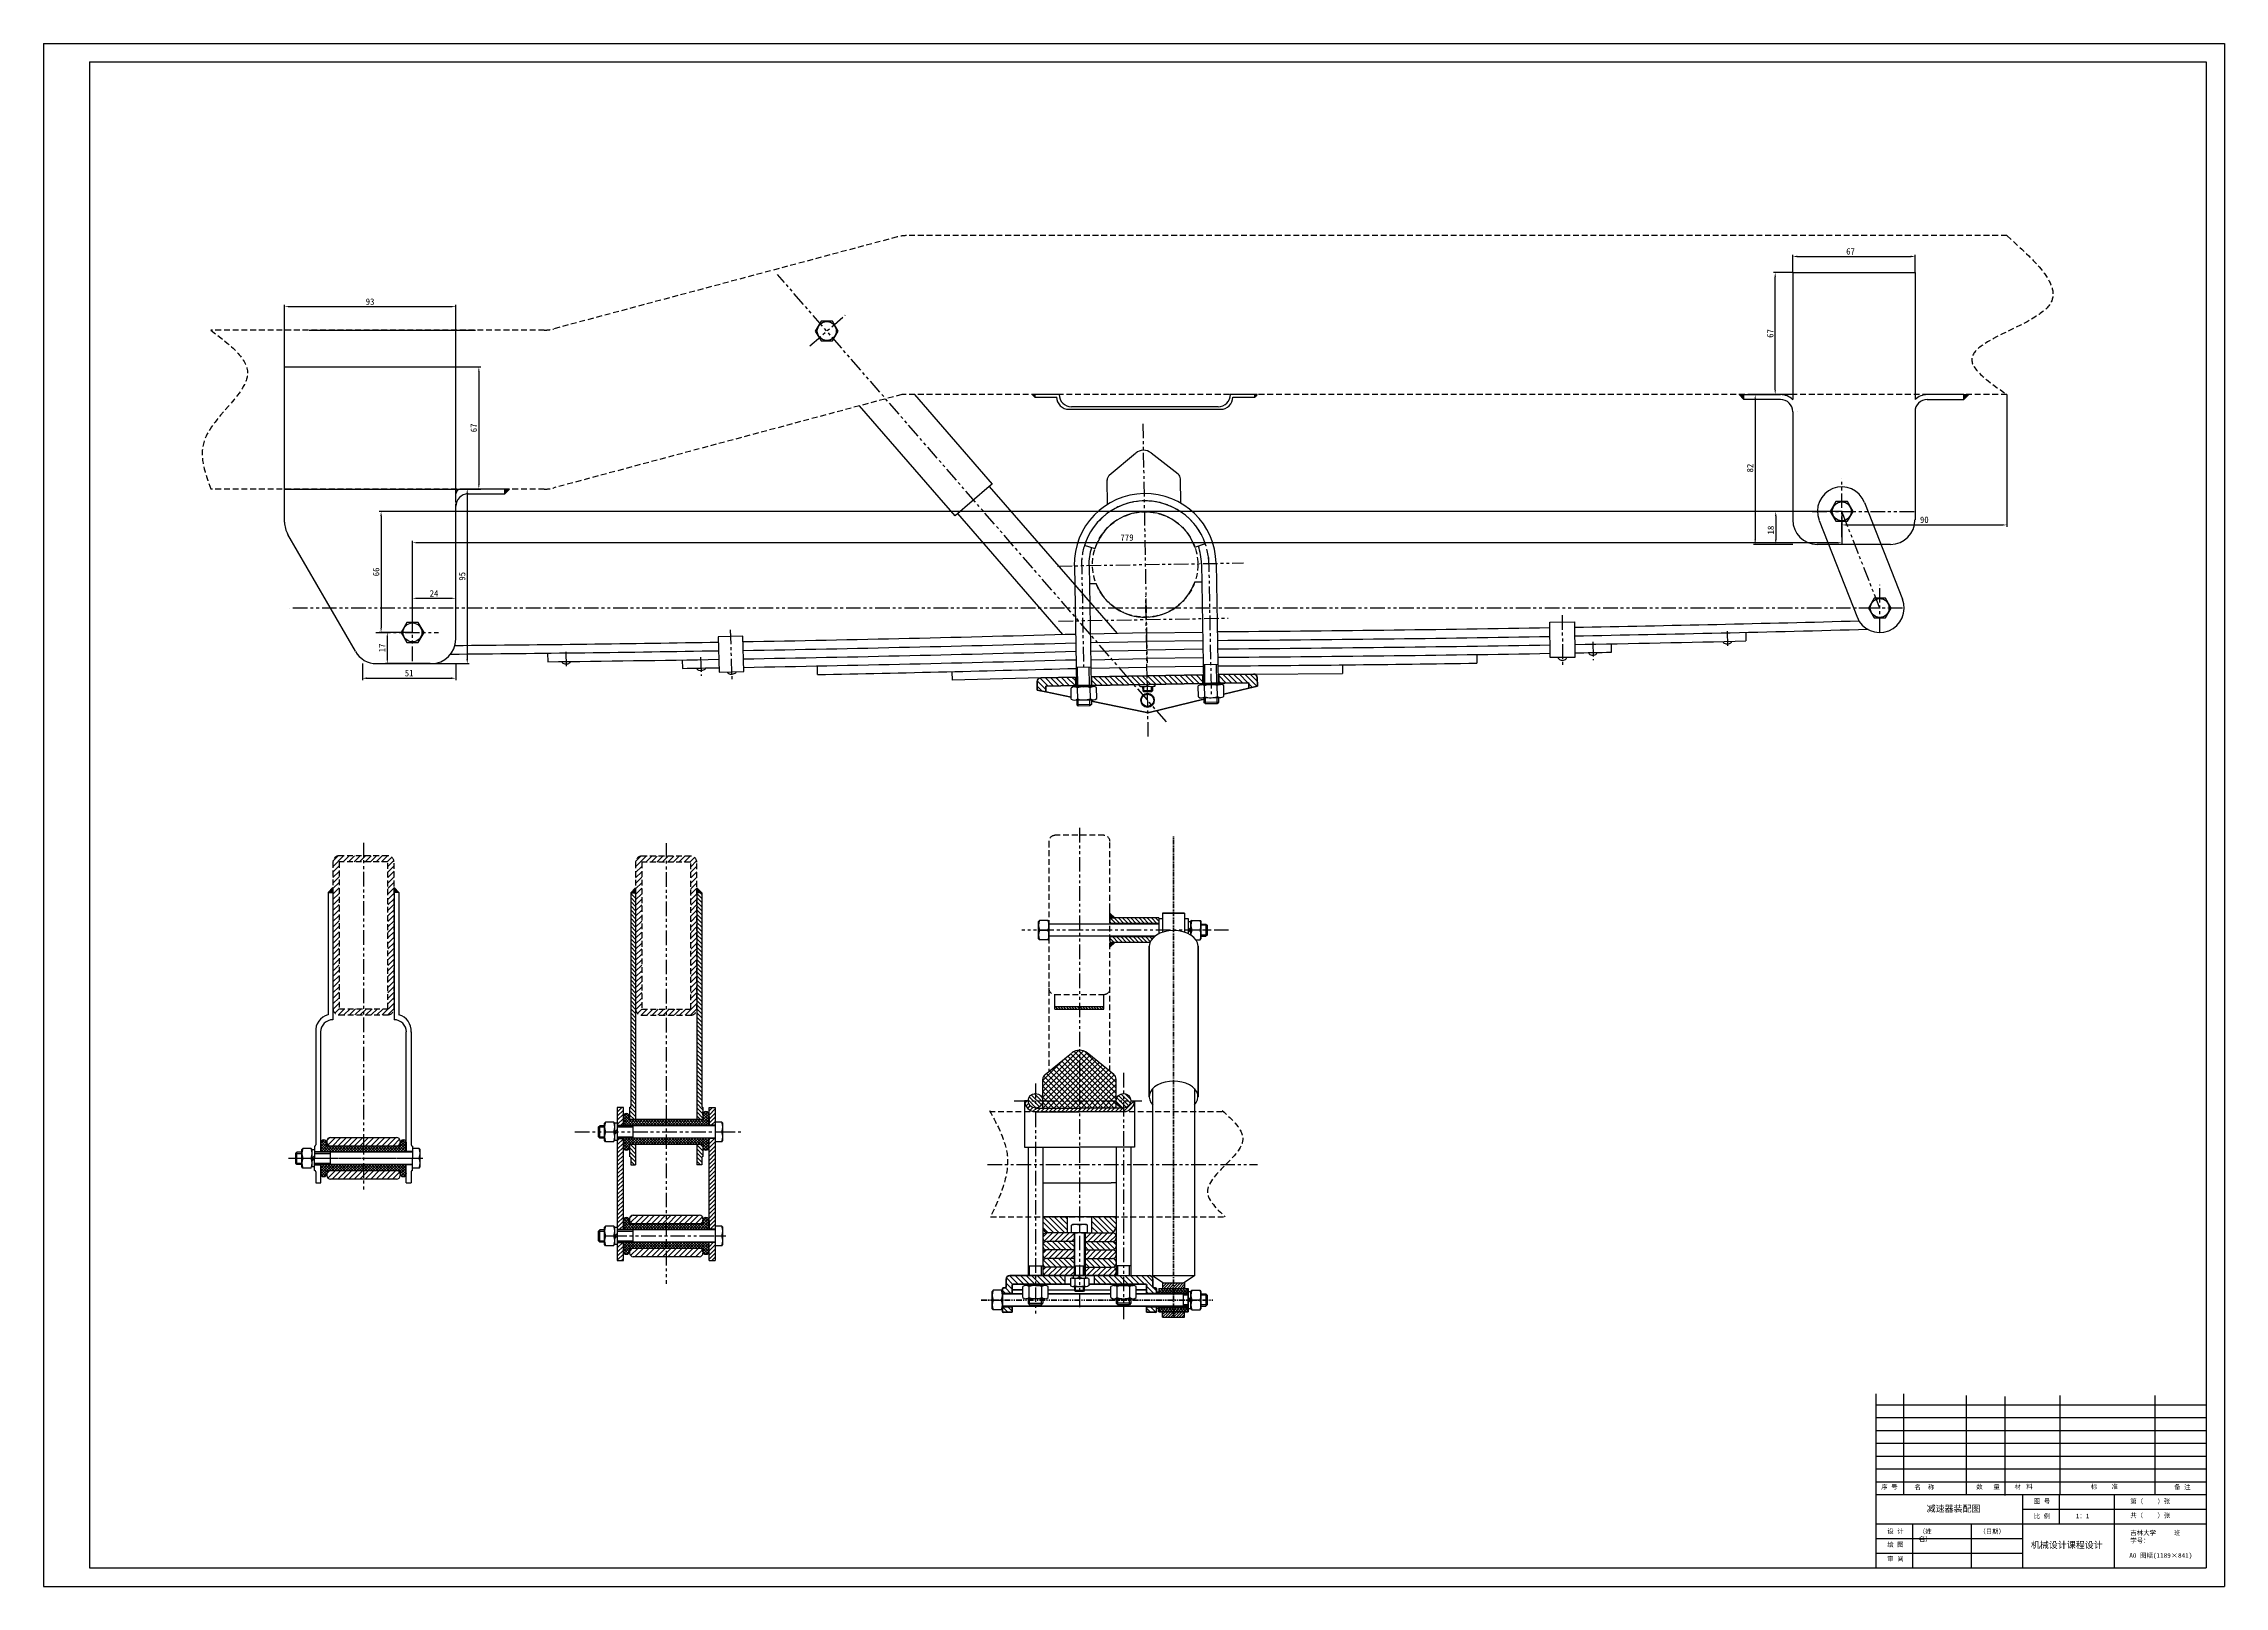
# Model space of a CAD drawing. Header units: millimetres. Extents: x -4667 to 8941, y -1665 to 5310.
# Drawn here: x -2377 to -1188, y 2873 to 3714 of the extents above; entities that cross this region are included whole.
import ezdxf

# ---------------------------------------------------------------- set-up
doc = ezdxf.new("R2010")
doc.units = ezdxf.units.MM
doc.linetypes.add('DASHED2', pattern=[9.525, 6.35, -3.175])
doc.linetypes.add('PHANTOM2', pattern=[31.75, 15.875, -3.175, 3.175, -3.175, 3.175, -3.175])
for name, color, linetype in [('双点划线、', 3, 'PHANTOM2'), ('尺寸', 4, 'CONTINUOUS'), ('细实线', 3, 'CONTINUOUS'), ('虚线', 4, 'DASHED2')]:
    doc.layers.add(name, color=color, linetype=linetype)
doc.layers.add('粗实线', color=2, linetype='CONTINUOUS', lineweight=30)
doc.styles.get("Standard").update_dxf_attribs({"font": '', "height": 3.5})
doc.styles.get('Standard').set_extended_font_data('SimSun')
doc.dimstyles.new('无偏差$0', dxfattribs={"dimtxt": 3.5, "dimasz": 2.5, "dimexe": 1, "dimexo": 0, "dimgap": 1, "dimtad": 1, "dimtoh": 1, "dimdec": 0, "dimzin": 0, "dimdsep": 46, "dimtxsty": 'Standard', "dimcen": 2.5, "dimclrd": 256, "dimadec": 0, "dimazin": 0, "dimtfac": 1, "dimtdec": 0, "dimtofl": 0, "dimtmove": 0, "dimatfit": 3, "dimfxl": 1, "dimtolj": 1, "dimtzin": 0, "dimarcsym": 0})

# ---------------------------------------------------------------- blocks, each defined once
blk = doc.blocks.new('*D107')
at = {"layer": '尺寸', "color": 0, "lineweight": -2, "ltscale": 0.5}
for p, q in [((-1397, 3459.4), (-1434, 3459.4)), ((-1423.7, 3441.4), (-1434, 3441.4))]:
    blk.add_line(p, q, dxfattribs=at)
at = {"layer": '尺寸', "lineweight": -2, "ltscale": 0.5}
blk.add_line((-1433, 3456.9), (-1433, 3443.9), dxfattribs=at)
at = {"layer": '尺寸', "ltscale": 0.5}
for points in [[(-1433.4, 3456.9), (-1432.6, 3456.9), (-1433, 3459.4)], [(-1433.4, 3443.9), (-1432.6, 3443.9), (-1433, 3441.4)]]:
    blk.add_solid(points, dxfattribs=at)
at = {"layer": '尺寸', "color": 0, "ltscale": 0.5, "insert": (-1435.7, 3449.2), "char_height": 3.5, "attachment_point": 5, "rotation": 90}
blk.add_mtext('\\A1;18', dxfattribs=at)
blk = doc.blocks.new('*D108')
at = {"layer": '尺寸', "color": 0, "lineweight": -2, "ltscale": 0.5}
for p, q in [((-1423.7, 3589.7), (-1434.3, 3589.7)), ((-1423.7, 3523.1), (-1434.3, 3523.1))]:
    blk.add_line(p, q, dxfattribs=at)
at = {"layer": '尺寸', "lineweight": -2, "ltscale": 0.5}
blk.add_line((-1433.3, 3525.6), (-1433.3, 3587.2), dxfattribs=at)
at = {"layer": '尺寸', "ltscale": 0.5}
for points in [[(-1433.7, 3587.2), (-1432.9, 3587.2), (-1433.3, 3589.7)], [(-1433.7, 3525.6), (-1432.9, 3525.6), (-1433.3, 3523.1)]]:
    blk.add_solid(points, dxfattribs=at)
at = {"layer": '尺寸', "color": 0, "ltscale": 0.5, "insert": (-1436, 3556.4), "char_height": 3.5, "attachment_point": 5, "rotation": 90}
blk.add_mtext('\\A1;67', dxfattribs=at)
blk = doc.blocks.new('*D109')
at = {"layer": '尺寸', "color": 0, "lineweight": -2, "ltscale": 0.5}
for p, q in [((-1423.7, 3523.1), (-1445.2, 3523.1)), ((-1423.7, 3441.4), (-1445.2, 3441.4))]:
    blk.add_line(p, q, dxfattribs=at)
at = {"layer": '尺寸', "lineweight": -2, "ltscale": 0.5}
blk.add_line((-1444.2, 3520.6), (-1444.2, 3443.9), dxfattribs=at)
at = {"layer": '尺寸', "ltscale": 0.5}
for points in [[(-1444.6, 3520.6), (-1443.8, 3520.6), (-1444.2, 3523.1)], [(-1444.6, 3443.9), (-1443.8, 3443.9), (-1444.2, 3441.4)]]:
    blk.add_solid(points, dxfattribs=at)
at = {"layer": '尺寸', "color": 0, "ltscale": 0.5, "insert": (-1447, 3483), "char_height": 3.5, "attachment_point": 5, "rotation": 90}
blk.add_mtext('\\A1;82', dxfattribs=at)
blk = doc.blocks.new('*D110')
at = {"layer": '尺寸', "color": 0, "lineweight": -2, "ltscale": 0.5}
for p, q in [((-1423.7, 3589.7), (-1423.7, 3599.3)), ((-1357, 3589.7), (-1357, 3599.3))]:
    blk.add_line(p, q, dxfattribs=at)
at = {"layer": '尺寸', "lineweight": -2, "ltscale": 0.5}
blk.add_line((-1421.2, 3598.3), (-1359.5, 3598.3), dxfattribs=at)
at = {"layer": '尺寸', "ltscale": 0.5}
for points in [[(-1421.2, 3598.8), (-1421.2, 3597.9), (-1423.7, 3598.3)], [(-1359.5, 3598.8), (-1359.5, 3597.9), (-1357, 3598.3)]]:
    blk.add_solid(points, dxfattribs=at)
at = {"layer": '尺寸', "color": 0, "ltscale": 0.5, "insert": (-1392.2, 3601.1), "char_height": 3.5, "attachment_point": 5}
blk.add_mtext('\\A1;67', dxfattribs=at)
blk = doc.blocks.new('*D111')
at = {"layer": '尺寸', "color": 0, "lineweight": -2, "ltscale": 0.5}
for p, q in [((-2246, 3538.2), (-2246, 3572)), ((-2152.7, 3538.2), (-2152.7, 3572))]:
    blk.add_line(p, q, dxfattribs=at)
at = {"layer": '尺寸', "lineweight": -2, "ltscale": 0.5}
blk.add_line((-2243.5, 3571), (-2155.2, 3571), dxfattribs=at)
at = {"layer": '尺寸', "ltscale": 0.5}
for points in [[(-2243.5, 3571.4), (-2243.5, 3570.6), (-2246, 3571)], [(-2155.2, 3571.4), (-2155.2, 3570.6), (-2152.7, 3571)]]:
    blk.add_solid(points, dxfattribs=at)
at = {"layer": '尺寸', "color": 0, "ltscale": 0.5, "insert": (-2199.4, 3573.7), "char_height": 3.5, "attachment_point": 5}
blk.add_mtext('\\A1;93', dxfattribs=at)
blk = doc.blocks.new('*D112')
at = {"layer": '尺寸', "color": 0, "lineweight": -2, "ltscale": 0.5}
for p, q in [((-2152.7, 3538.2), (-2139.1, 3538.2)), ((-2152.7, 3471.5), (-2139.1, 3471.5))]:
    blk.add_line(p, q, dxfattribs=at)
at = {"layer": '尺寸', "lineweight": -2, "ltscale": 0.5}
blk.add_line((-2140.1, 3535.7), (-2140.1, 3474), dxfattribs=at)
at = {"layer": '尺寸', "ltscale": 0.5}
for points in [[(-2140.5, 3535.7), (-2139.7, 3535.7), (-2140.1, 3538.2)], [(-2140.5, 3474), (-2139.7, 3474), (-2140.1, 3471.5)]]:
    blk.add_solid(points, dxfattribs=at)
at = {"layer": '尺寸', "color": 0, "ltscale": 0.5, "insert": (-2142.8, 3504.9), "char_height": 3.5, "attachment_point": 5, "rotation": 90}
blk.add_mtext('\\A1;67', dxfattribs=at)
blk = doc.blocks.new('*D113')
at = {"layer": '尺寸', "color": 0, "lineweight": -2, "ltscale": 0.5}
for p, q in [((-2153.4, 3471.5), (-2145.4, 3471.5)), ((-2166, 3376.4), (-2145.4, 3376.4))]:
    blk.add_line(p, q, dxfattribs=at)
at = {"layer": '尺寸', "lineweight": -2, "ltscale": 0.5}
blk.add_line((-2146.4, 3469), (-2146.4, 3378.9), dxfattribs=at)
at = {"layer": '尺寸', "ltscale": 0.5}
for points in [[(-2146.9, 3469), (-2146, 3469), (-2146.4, 3471.5)], [(-2146.9, 3378.9), (-2146, 3378.9), (-2146.4, 3376.4)]]:
    blk.add_solid(points, dxfattribs=at)
at = {"layer": '尺寸', "color": 0, "ltscale": 0.5, "insert": (-2149.2, 3424), "char_height": 3.5, "attachment_point": 5, "rotation": 90}
blk.add_mtext('\\A1;95', dxfattribs=at)
blk = doc.blocks.new('*D114')
at = {"layer": '细实线', "color": 0, "lineweight": -2, "ltscale": 0.5}
for p, q in [((-1307, 3523.1), (-1307, 3451)), ((-1397, 3459.4), (-1397, 3451))]:
    blk.add_line(p, q, dxfattribs=at)
at = {"layer": '细实线', "lineweight": -2, "ltscale": 0.5}
blk.add_line((-1394.5, 3452), (-1309.5, 3452), dxfattribs=at)
at = {"layer": '细实线', "ltscale": 0.5}
for points in [[(-1394.5, 3452.4), (-1394.5, 3451.6), (-1397, 3452)], [(-1309.5, 3452.4), (-1309.5, 3451.6), (-1307, 3452)]]:
    blk.add_solid(points, dxfattribs=at)
at = {"layer": '细实线', "color": 0, "ltscale": 0.5, "insert": (-1352, 3454.8), "char_height": 3.5, "attachment_point": 5}
blk.add_mtext('\\A1;90', dxfattribs=at)
blk = doc.blocks.new('*D115')
at = {"layer": '细实线', "color": 0, "lineweight": -2, "ltscale": 0.5}
for p, q in [((-1397, 3459.4), (-1397, 3441.3)), ((-2176.3, 3393.4), (-2176.3, 3443.3))]:
    blk.add_line(p, q, dxfattribs=at)
at = {"layer": '细实线', "lineweight": -2, "ltscale": 0.5}
blk.add_line((-1399.5, 3442.3), (-2173.8, 3442.3), dxfattribs=at)
at = {"layer": '细实线', "ltscale": 0.5}
for points in [[(-2173.8, 3442.7), (-2173.8, 3441.9), (-2176.3, 3442.3)], [(-1399.5, 3442.7), (-1399.5, 3441.9), (-1397, 3442.3)]]:
    blk.add_solid(points, dxfattribs=at)
at = {"layer": '细实线', "color": 0, "ltscale": 0.5, "insert": (-1786.7, 3445.1), "char_height": 3.5, "attachment_point": 5}
blk.add_mtext('\\A1;779', dxfattribs=at)
blk = doc.blocks.new('*D116')
at = {"layer": '细实线', "color": 0, "lineweight": -2, "ltscale": 0.5}
for p, q in [((-1397, 3459.4), (-2194.4, 3459.4)), ((-2176.3, 3393.4), (-2194.4, 3393.4))]:
    blk.add_line(p, q, dxfattribs=at)
at = {"layer": '细实线', "lineweight": -2, "ltscale": 0.5}
blk.add_line((-2193.4, 3456.9), (-2193.4, 3395.9), dxfattribs=at)
at = {"layer": '细实线', "ltscale": 0.5}
for points in [[(-2193.8, 3456.9), (-2193, 3456.9), (-2193.4, 3459.4)], [(-2193.8, 3395.9), (-2193, 3395.9), (-2193.4, 3393.4)]]:
    blk.add_solid(points, dxfattribs=at)
at = {"layer": '细实线', "color": 0, "ltscale": 0.5, "insert": (-2196.1, 3426.4), "char_height": 3.5, "attachment_point": 5, "rotation": 90}
blk.add_mtext('\\A1;66', dxfattribs=at)
blk = doc.blocks.new('*D117')
at = {"layer": '细实线', "color": 0, "lineweight": -2, "ltscale": 0.5}
for p, q in [((-2176.3, 3393.4), (-2191, 3393.4)), ((-2166.7, 3376.4), (-2191, 3376.4))]:
    blk.add_line(p, q, dxfattribs=at)
at = {"layer": '细实线', "lineweight": -2, "ltscale": 0.5}
blk.add_line((-2190, 3390.9), (-2190, 3378.9), dxfattribs=at)
at = {"layer": '细实线', "ltscale": 0.5}
for points in [[(-2190.4, 3390.9), (-2189.6, 3390.9), (-2190, 3393.4)], [(-2190.4, 3378.9), (-2189.6, 3378.9), (-2190, 3376.4)]]:
    blk.add_solid(points, dxfattribs=at)
at = {"layer": '细实线', "color": 0, "ltscale": 0.5, "insert": (-2192.8, 3384.9), "char_height": 3.5, "attachment_point": 5, "rotation": 90}
blk.add_mtext('\\A1;17', dxfattribs=at)
blk = doc.blocks.new('*D118')
at = {"layer": '细实线', "color": 0, "lineweight": -2, "ltscale": 0.5}
for p, q in [((-2176.3, 3393.4), (-2176.3, 3413)), ((-2152.7, 3406.7), (-2152.7, 3413))]:
    blk.add_line(p, q, dxfattribs=at)
at = {"layer": '细实线', "lineweight": -2, "ltscale": 0.5}
blk.add_line((-2173.8, 3412), (-2155.2, 3412), dxfattribs=at)
at = {"layer": '细实线', "ltscale": 0.5}
for points in [[(-2173.8, 3412.4), (-2173.8, 3411.6), (-2176.3, 3412)], [(-2155.2, 3412.4), (-2155.2, 3411.6), (-2152.7, 3412)]]:
    blk.add_solid(points, dxfattribs=at)
at = {"layer": '细实线', "color": 0, "ltscale": 0.5, "insert": (-2164.5, 3414.7), "char_height": 3.5, "attachment_point": 5}
blk.add_mtext('\\A1;24', dxfattribs=at)
blk = doc.blocks.new('*D119')
at = {"layer": '细实线', "color": 0, "lineweight": -2, "ltscale": 0.5}
for p, q in [((-2203.6, 3376.4), (-2203.6, 3367.4)), ((-2152.7, 3376.4), (-2152.7, 3367.4))]:
    blk.add_line(p, q, dxfattribs=at)
at = {"layer": '细实线', "lineweight": -2, "ltscale": 0.5}
blk.add_line((-2201.1, 3368.4), (-2155.2, 3368.4), dxfattribs=at)
at = {"layer": '细实线', "ltscale": 0.5}
for points in [[(-2201.1, 3368.9), (-2201.1, 3368), (-2203.6, 3368.4)], [(-2155.2, 3368.9), (-2155.2, 3368), (-2152.7, 3368.4)]]:
    blk.add_solid(points, dxfattribs=at)
at = {"layer": '细实线', "color": 0, "ltscale": 0.5, "insert": (-2178.1, 3371.2), "char_height": 3.5, "attachment_point": 5}
blk.add_mtext('\\A1;51', dxfattribs=at)

msp = doc.modelspace()

# ---------------------------------------------------------------- hatches: boundary and pattern name
at = {"layer": '粗实线', "ltscale": 0.5}
for points in [[(-1837, 3521.7), (-1837, 3523.1), (-1838.4, 3523.1)], [(-1715.7, 3523.1), (-1717, 3523.1), (-1717, 3521.7)], [(-1450.4, 3520.4), (-1450.4, 3523.1), (-1453, 3523.1)], [(-1327.7, 3523.1), (-1330.4, 3523.1), (-1330.4, 3520.4)], [(-2123.4, 3471.5), (-2126, 3471.5), (-2126, 3468.9)], [(-2222.3, 3251.6), (-2219.7, 3251.6), (-2219.7, 3254.3)], [(-2186.3, 3254.3), (-2186.3, 3251.6), (-2183.7, 3251.6)], [(-2057.3, 3251.4), (-2054.6, 3251.4), (-2054.6, 3254.1)], [(-2021.3, 3254.1), (-2021.3, 3251.4), (-2018.6, 3251.4)], [(-1796, 3240.4), (-1796, 3237.8), (-1793.3, 3237.8)], [(-1793.3, 3224.4), (-1796, 3224.4), (-1796, 3221.8)]]:
    msp.add_hatch(color=256, dxfattribs=at).paths.add_polyline_path(points)
at = {"layer": '细实线', "ltscale": 0.5}
h = msp.add_hatch(dxfattribs=at)
h.set_pattern_fill('ANSI31', color=256, scale=0.666667, style=0)
h.set_pattern_definition([(45, (-1832.621, 3042.7759), (-1.496709, 1.496709), [])])
h.paths.add_polyline_path([(-1753, 3419.6, 0.414214), (-1755, 3421.6), (-1773, 3421.6), (-1773, 3417), (-1755, 3417, 0.414214), (-1753, 3419)], flags=17)
h.paths.add_polyline_path([(-1773, 3421.6), (-1791, 3421.6, 0.414214), (-1793, 3419.6), (-1793, 3419, 0.414214), (-1791, 3417), (-1773, 3417)], flags=17)
h.paths.add_polyline_path([(-1773, 3439.6), (-1791, 3439.6, 0.414214), (-1793, 3437.6), (-1793, 3437, 0.414214), (-1791, 3435), (-1773, 3435)], flags=17)
h.paths.add_polyline_path([(-1753, 3437), (-1753, 3437.6, 0.414214), (-1755, 3439.6), (-1773, 3439.6), (-1773, 3435), (-1755, 3435, 0.414214)], flags=17)
h.paths.add_polyline_path([(-1755, 3435, 0.414214), (-1753, 3437), (-1753, 3437.6, 0.414214), (-1755, 3439.6), (-1773, 3439.6), (-1773, 3435)])
h.paths.add_polyline_path([(-1773, 3435), (-1773, 3439.6), (-1791, 3439.6, 0.414214), (-1793, 3437.6), (-1793, 3437, 0.414214), (-1791, 3435)])
h.paths.add_polyline_path([(-1791, 3421.6, 0.414214), (-1793, 3419.6), (-1793, 3419, 0.414214), (-1791, 3417), (-1773, 3417), (-1773, 3421.6)], flags=17)
h.paths.add_polyline_path([(-1755, 3417, 0.414214), (-1753, 3419), (-1753, 3419.6, 0.414214), (-1755, 3421.6), (-1773, 3421.6), (-1773, 3417)], flags=17)
h.paths.add_polyline_path([(-1815.6, 3061.4), (-1815.6, 3066.1), (-1830.6, 3066.1, 0.414214), (-1832.6, 3064.1), (-1832.6, 3063.4, 0.414214), (-1830.6, 3061.4)])
h.paths.add_polyline_path([(-1794.6, 3061.4, 0.414214), (-1792.6, 3063.4), (-1792.6, 3064.1, 0.414214), (-1794.6, 3066.1), (-1809.6, 3066.1), (-1809.6, 3061.4)])
h.paths.add_polyline_path([(-1830.6, 3056.8, 0.414214), (-1832.6, 3054.8), (-1832.6, 3054.1, 0.414214), (-1830.6, 3052.1), (-1815.6, 3052.1), (-1815.6, 3056.8)])
h.paths.add_polyline_path([(-1794.6, 3052.1, 0.414214), (-1792.6, 3054.1), (-1792.6, 3054.8, 0.414214), (-1794.6, 3056.8), (-1809.6, 3056.8), (-1809.6, 3052.1)])
h.paths.add_polyline_path([(-1815.6, 3042.8), (-1815.6, 3047.4), (-1830.6, 3047.4, 0.414214), (-1832.6, 3045.4), (-1832.6, 3044.8, 0.414214), (-1830.6, 3042.8)])
h.paths.add_polyline_path([(-1794.6, 3042.8, 0.414214), (-1792.6, 3044.8), (-1792.6, 3045.4, 0.414214), (-1794.6, 3047.4), (-1809.6, 3047.4), (-1809.6, 3042.8), (-1809.3, 3042.8)])
h = msp.add_hatch(dxfattribs=at)
h.set_pattern_fill('ANSI31', color=256, scale=0.666667, angle=90, style=0)
h.set_pattern_definition([(135, (-1835.6595, 3361.0636), (-1.49671, -1.49671), [])])
h.paths.add_polyline_path([(-1745.3, 3365.6), (-1745.4, 3370.3), (-1775.7, 3369.7), (-1775.6, 3365.1)])
h.paths.add_polyline_path([(-1775.6, 3365.1), (-1775.7, 3369.7), (-1786.9, 3369.5), (-1782.9, 3364.9)])
h.paths.add_polyline_path([(-1782.9, 3364.9), (-1786.9, 3369.5), (-1806, 3369.2), (-1806, 3364.5), (-1802.7, 3364.6)])
h.paths.add_polyline_path([(-1814.6, 3364.4), (-1814.7, 3369.1), (-1833.7, 3368.7, 0.414214), (-1835.7, 3366.7), (-1835.6, 3362), (-1830.9, 3361.1), (-1830.9, 3364.1)])
h.paths.add_polyline_path([(-1720.3, 3366), (-1720.2, 3363), (-1715.6, 3364.1), (-1715.7, 3368.8, 0.414214), (-1717.7, 3370.7), (-1736.7, 3370.4), (-1736.6, 3365.8), (-1733.3, 3365.8)])
h = msp.add_hatch(dxfattribs=at)
h.set_pattern_fill('ANSI31', color=256, scale=0.5, angle=90, style=0)
h.set_pattern_definition([(135, (-2064.3601, 3051.6658), (-1.122532, -1.122532), [])])
h.paths.add_polyline_path([(-2054.6, 3188.1), (-2054.6, 3185.4), (-2054.6, 3184.8), (-2051.3, 3184.8, -0.414214)], flags=16)
h.paths.add_polyline_path([(-2021.3, 3185.4), (-2021.3, 3188.1, -0.414214), (-2024.6, 3184.8), (-2021.3, 3184.8)], flags=17)
h.paths.add_polyline_path([(-2021.3, 3185.4), (-2021.3, 3188.1, -0.414214), (-2024.6, 3184.8), (-2037.9, 3184.8), (-2037.9, 3182.1), (-2021.3, 3182.1)])
h.paths.add_polyline_path([(-2037.9, 3184.8), (-2051.3, 3184.8, -0.414214), (-2054.6, 3188.1), (-2054.6, 3185.4), (-2054.6, 3182.1), (-2037.9, 3182.1)], flags=17)
h.paths.add_polyline_path([(-2018.6, 3251.4), (-2021.3, 3251.4), (-2021.3, 3185.4, -0.414214), (-2021.9, 3184.8), (-2037.9, 3184.8), (-2037.9, 3182.1), (-2021.9, 3182.1, -0.414214), (-2021.3, 3181.4), (-2021.3, 3127.8), (-2017.9, 3127.8), (-2017.9, 3134.5, -0.414214), (-2018.6, 3135.1)])
h.paths.add_polyline_path([(-2037.9, 3184.8), (-2053.9, 3184.8, -0.414214), (-2054.6, 3185.4), (-2054.6, 3251.4), (-2057.3, 3251.4), (-2057.3, 3135.1, -0.414214), (-2057.9, 3134.5), (-2057.9, 3127.8), (-2054.6, 3127.8), (-2054.6, 3181.4, -0.414214), (-2053.9, 3182.1), (-2037.9, 3182.1)])
h.paths.add_polyline_path([(-2054.6, 3114.5), (-2057.9, 3114.5), (-2057.9, 3112.8), (-2057.9, 3107.8, -0.414214), (-2057.3, 3107.1), (-2057.3, 3103.1), (-2054.6, 3103.1)])
h.paths.add_polyline_path([(-2017.9, 3112.8), (-2017.9, 3114.5), (-2021.3, 3114.5), (-2021.3, 3103.1), (-2018.6, 3103.1), (-2018.6, 3107.1, -0.414214), (-2017.9, 3107.8)])
h = msp.add_hatch(dxfattribs=at)
h.set_pattern_fill('ANSI31', color=256, scale=0.5, angle=90, style=0)
h.set_pattern_definition([(135, (-1795.9544, 3224.418), (-1.12253, -1.12253), [])])
h.paths.add_polyline_path([(-1769.3, 3237.8), (-1796, 3237.8), (-1796, 3234.8), (-1769.3, 3234.8)])
edge = h.paths.add_edge_path()
edge.add_ellipse((-1761.3, 3222.4), major_axis=(-13.3, 0), ratio=0.642788, start_angle=324.1852, end_angle=346.4008, ccw=False)
edge.add_line((-1772.1, 3227.4), (-1796, 3227.4))
edge.add_line((-1796, 3227.4), (-1796, 3224.8))
edge.add_line((-1796, 3224.8), (-1796, 3224.4))
edge.add_line((-1796, 3224.4), (-1793.3, 3224.4))
edge.add_line((-1793.3, 3224.4), (-1774.2, 3224.4))
h = msp.add_hatch(dxfattribs=at)
h.set_pattern_fill('ANSI31', color=256, scale=0.333333, angle=90, style=0)
h.set_pattern_definition([(135, (-1825.9544, 3188.087), (-0.748355, -0.748355), [])])
h.paths.add_polyline_path([(-1812.6, 3189.4), (-1826, 3189.4), (-1826, 3188.1), (-1812.6, 3188.1)])
h.paths.add_polyline_path([(-1799.3, 3189.4), (-1812.6, 3189.4), (-1812.6, 3188.1), (-1799.3, 3188.1)])
h = msp.add_hatch(dxfattribs=at)
h.set_pattern_fill('ANSI37', color=256, scale=0.666667, angle=90, style=0)
h.set_pattern_definition([(135, (-1832.621, 3134.1092), (-1.49671, -1.49671), []), (225, (-1832.621, 3134.1092), (1.49671, -1.49671), [])])
h.paths.add_polyline_path([(-1812.6, 3138.1), (-1792.6, 3138.1), (-1792.6, 3149.8, 0.226756), (-1793.9, 3152.4), (-1808.4, 3164.2, 0.171363), (-1812.6, 3165.7)])
h.paths.add_polyline_path([(-1812.6, 3165.7, 0.171363), (-1816.8, 3164.2), (-1831.4, 3152.4, 0.226756), (-1832.6, 3149.8), (-1832.6, 3138.1), (-1812.6, 3138.1)])
h.paths.add_polyline_path([(-1812.6, 3134.1), (-1812.6, 3138.1), (-1832.6, 3138.1), (-1832.6, 3134.1)])
h.paths.add_polyline_path([(-1792.6, 3134.1), (-1792.6, 3138.1), (-1812.6, 3138.1), (-1812.6, 3134.1)])
h = msp.add_hatch(dxfattribs=at)
h.set_pattern_fill('ANSI31', color=256, scale=0.5, angle=90, style=0)
h.set_pattern_definition([(135, (-1840.6211, 3134.1092), (-1.12253, -1.12253), [])])
h.paths.add_polyline_path([(-1836.6, 3142.1, 0.414214), (-1840.6, 3138.1), (-1836.6, 3138.1)])
h.paths.add_polyline_path([(-1832.6, 3138.1, 0.414214), (-1836.6, 3142.1), (-1836.6, 3138.1)])
h.paths.add_polyline_path([(-1832.6, 3138.1), (-1836.6, 3138.1), (-1836.6, 3134.1, 0.414214)])
h.paths.add_polyline_path([(-1836.6, 3138.1), (-1840.6, 3138.1, 0.414214), (-1836.6, 3134.1)])
h.paths.add_polyline_path([(-1788.6, 3142.1, 0.414214), (-1792.6, 3138.1), (-1788.6, 3138.1)])
h.paths.add_polyline_path([(-1784.6, 3138.1, 0.414214), (-1788.6, 3142.1), (-1788.6, 3138.1)])
h.paths.add_polyline_path([(-1788.6, 3134.1, 0.414214), (-1784.6, 3138.1), (-1788.6, 3138.1)])
h.paths.add_polyline_path([(-1788.6, 3134.1), (-1788.6, 3138.1), (-1792.6, 3138.1, 0.414214)])
h = msp.add_hatch(dxfattribs=at)
h.set_pattern_fill('ANSI31', color=256, scale=0.5, style=0)
h.set_pattern_definition([(45, (-2064.5904, 3051.1368), (-1.122532, 1.122532), [])])
h.paths.add_polyline_path([(-2011.3, 3117.5), (-2014.6, 3117.5), (-2014.6, 3112.8), (-2014.6, 3068.1), (-2011.3, 3068.1)])
h.paths.add_polyline_path([(-2061.3, 3117.5), (-2064.6, 3117.5), (-2064.6, 3068.1), (-2061.3, 3068.1)])
h.paths.add_polyline_path([(-2061.3, 3060.8), (-2064.6, 3060.8), (-2064.6, 3051.1), (-2061.3, 3051.1)])
h.paths.add_polyline_path([(-2011.3, 3060.8), (-2014.6, 3060.8), (-2014.6, 3056.1), (-2014.6, 3051.1), (-2011.3, 3051.1)])
h.paths.add_polyline_path([(-2011.3, 3134.5), (-2014.6, 3134.5), (-2014.6, 3124.8), (-2011.3, 3124.8)])
h.paths.add_polyline_path([(-2061.3, 3134.5), (-2064.6, 3134.5), (-2064.6, 3124.8), (-2061.3, 3124.8)])
h = msp.add_hatch(dxfattribs=at)
h.set_pattern_fill('ANSI37', color=256, scale=0.333333, angle=90, style=0)
h.set_pattern_definition([(135, (-2061.2571, 3054.4702), (-0.748355, -0.748355), []), (225, (-2061.2571, 3054.4702), (0.748355, -0.748355), [])])
h.paths.add_polyline_path([(-2014.6, 3129.5), (-2014.6, 3130.5, 0.414214), (-2016.3, 3132.1, 0.414214), (-2017.9, 3130.5), (-2017.9, 3129.8), (-2017.9, 3127.8), (-2037.9, 3127.8), (-2037.9, 3124.5), (-2014.6, 3124.5)])
h.paths.add_polyline_path([(-2014.6, 3117.8), (-2037.9, 3117.8), (-2037.9, 3114.5), (-2017.9, 3114.5), (-2017.9, 3112.8, 0.414214), (-2016.3, 3111.1, 0.414214), (-2014.6, 3112.8)])
h.paths.add_polyline_path([(-2037.9, 3117.8), (-2061.3, 3117.8), (-2061.3, 3112.8, 0.414214), (-2059.6, 3111.1, 0.414214), (-2057.9, 3112.8), (-2057.9, 3114.5), (-2037.9, 3114.5)])
h.paths.add_polyline_path([(-2037.9, 3127.8), (-2057.9, 3127.8), (-2057.9, 3129.5, 0.414214), (-2059.6, 3131.1, 0.414214), (-2061.3, 3129.5), (-2061.3, 3124.5), (-2037.9, 3124.5)])
h.paths.add_polyline_path([(-2037.9, 3071.1), (-2057.9, 3071.1), (-2057.9, 3072.8, 0.414214), (-2059.6, 3074.5, 0.414214), (-2061.3, 3072.8), (-2061.3, 3067.8), (-2037.9, 3067.8)])
h.paths.add_polyline_path([(-2014.6, 3072.8, 0.414214), (-2016.3, 3074.5, 0.414214), (-2017.9, 3072.8), (-2017.9, 3071.1), (-2037.9, 3071.1), (-2037.9, 3067.8), (-2014.6, 3067.8)])
h.paths.add_polyline_path([(-2014.6, 3061.1), (-2037.9, 3061.1), (-2037.9, 3057.8), (-2017.9, 3057.8), (-2017.9, 3056.1, 0.414214), (-2016.3, 3054.5, 0.414214), (-2014.6, 3056.1)])
h.paths.add_polyline_path([(-2037.9, 3061.1), (-2061.3, 3061.1), (-2061.3, 3056.1, 0.414214), (-2059.6, 3054.5, 0.414214), (-2057.9, 3056.1), (-2057.9, 3057.8), (-2037.9, 3057.8)])
h = msp.add_hatch(dxfattribs=at)
h.set_pattern_fill('ANSI31', color=256, scale=0.5, style=0)
h.set_pattern_definition([(45, (-1842.6211, 3132.1092), (-1.12253, 1.12253), [])])
h.paths.add_polyline_path([(-1812.6, 3134.1), (-1836.6, 3134.1), (-1836.6, 3132.1), (-1812.6, 3132.1)])
h.paths.add_polyline_path([(-1788.6, 3134.1), (-1812.6, 3134.1), (-1812.6, 3132.1), (-1788.6, 3132.1)])
h.paths.add_polyline_path([(-1782.6, 3138.1), (-1784.6, 3138.1, -0.414214), (-1788.6, 3134.1), (-1788.6, 3132.1, 0.414214)])
h.paths.add_polyline_path([(-1840.6, 3138.1), (-1842.6, 3138.1, 0.414214), (-1836.6, 3132.1), (-1836.6, 3134.1, -0.414214)])
h = msp.add_hatch(dxfattribs=at)
h.set_pattern_fill('ANSI37', color=256, scale=0.333333, angle=90, style=0)
h.set_pattern_definition([(135, (-2226.3257, 3096.7531), (-0.748355, -0.748355), []), (225, (-2226.3257, 3096.7531), (0.748355, -0.748355), [])])
h.paths.add_polyline_path([(-2203, 3113.4), (-2203, 3110.1), (-2179.7, 3110.1), (-2179.7, 3115.1, 0.414214), (-2181.3, 3116.8, 0.414214), (-2183, 3115.1), (-2183, 3113.4)])
h.paths.add_polyline_path([(-2223, 3113.4), (-2223, 3115.1, 0.414214), (-2224.7, 3116.8, 0.414214), (-2226.3, 3115.1), (-2226.3, 3110.1), (-2203, 3110.1), (-2203, 3113.4)])
h.paths.add_polyline_path([(-2226.3, 3103.4), (-2226.3, 3098.4, 0.414214), (-2224.7, 3096.8, 0.414214), (-2223, 3098.4), (-2223, 3100.1), (-2203, 3100.1), (-2203, 3103.4)])
h.paths.add_polyline_path([(-2203, 3103.4), (-2203, 3100.1), (-2183, 3100.1), (-2183, 3098.4, 0.414214), (-2181.3, 3096.8, 0.414214), (-2179.7, 3098.4), (-2179.7, 3103.4)])
h = msp.add_hatch(dxfattribs=at)
h.set_pattern_fill('ANSI31', color=256, scale=0.666667, style=0)
h.set_pattern_definition([(45, (-2222.9924, 3095.4198), (-1.49671, 1.49671), [])])
h.paths.add_polyline_path([(-2203, 3113.4), (-2203, 3118.1), (-2221, 3118.1, 0.414214), (-2223, 3116.1), (-2223, 3115.4, 0.414214), (-2221, 3113.4)])
h.paths.add_polyline_path([(-2185, 3113.4, 0.414214), (-2183, 3115.4), (-2183, 3116.1, 0.414214), (-2185, 3118.1), (-2203, 3118.1), (-2203, 3113.4)])
h.paths.add_polyline_path([(-2203, 3100.1), (-2203, 3095.4), (-2185, 3095.4, 0.414214), (-2183, 3097.4), (-2183, 3098.1, 0.414214), (-2185, 3100.1)])
h.paths.add_polyline_path([(-2203, 3095.4), (-2203, 3100.1), (-2221, 3100.1, 0.414214), (-2223, 3098.1), (-2223, 3097.4, 0.414214), (-2221, 3095.4)])
h = msp.add_hatch(dxfattribs=at)
h.set_pattern_fill('ANSI31', color=256, scale=0.666667, style=0)
h.set_pattern_definition([(45, (-2057.9237, 3053.1368), (-1.49671, 1.49671), [])])
h.paths.add_polyline_path([(-2037.9, 3075.8), (-2055.9, 3075.8, 0.414214), (-2057.9, 3073.8), (-2057.9, 3073.1, 0.414214), (-2055.9, 3071.1), (-2037.9, 3071.1)])
h.paths.add_polyline_path([(-2017.9, 3073.1), (-2017.9, 3073.8, 0.414214), (-2019.9, 3075.8), (-2037.9, 3075.8), (-2037.9, 3071.1), (-2019.9, 3071.1, 0.414214)])
h.paths.add_polyline_path([(-2017.9, 3055.1), (-2017.9, 3055.8, 0.414214), (-2019.9, 3057.8), (-2037.9, 3057.8), (-2037.9, 3053.1), (-2019.9, 3053.1, 0.414214)])
h.paths.add_polyline_path([(-2037.9, 3057.8), (-2055.9, 3057.8, 0.414214), (-2057.9, 3055.8), (-2057.9, 3055.1, 0.414214), (-2055.9, 3053.1), (-2037.9, 3053.1)])
h = msp.add_hatch(dxfattribs=at)
h.set_pattern_fill('ANSI31', color=256, scale=0.666667, angle=90, style=0)
h.set_pattern_definition([(135, (-1832.621, 3066.1092), (-1.49671, -1.49671), [])])
h.paths.add_polyline_path([(-1819.3, 3074.8), (-1832.6, 3074.8), (-1832.6, 3069.4, 0.414214), (-1829.3, 3066.1), (-1819.3, 3066.1)])
h.paths.add_polyline_path([(-1792.6, 3069.4), (-1792.6, 3074.8), (-1806, 3074.8), (-1806, 3066.1), (-1796, 3066.1, 0.414214)])
h = msp.add_hatch(dxfattribs=at)
h.set_pattern_fill('ANSI31', color=256, scale=0.666667, angle=90, style=0)
h.set_pattern_definition([(135, (-1854.621, 3022.7759), (-1.49671, -1.49671), [])])
h.paths.add_polyline_path([(-1820.6, 3042.8), (-1836.6, 3042.8), (-1836.6, 3038.1), (-1832.3, 3038.1), (-1820.6, 3038.1)])
h.paths.add_polyline_path([(-1836.6, 3042.8), (-1850.6, 3042.8, 0.414214), (-1852.6, 3040.8), (-1852.6, 3036.8, -0.414214), (-1853.3, 3036.1), (-1854, 3036.1, 0.414214), (-1854.6, 3035.4), (-1854.6, 3033.1), (-1849.3, 3033.1), (-1849.3, 3037.4, -0.414214), (-1848.6, 3038.1), (-1836.6, 3038.1)])
h.paths.add_polyline_path([(-1849.3, 3025.8), (-1854.6, 3025.8), (-1854.6, 3024.7), (-1854.6, 3023.4, 0.414214), (-1854, 3022.8), (-1849.3, 3022.8)])
h.paths.add_polyline_path([(-1788.6, 3042.8), (-1804.6, 3042.8), (-1804.6, 3038.1), (-1788.6, 3038.1)])
h.paths.add_polyline_path([(-1772.6, 3040.8, 0.414214), (-1774.6, 3042.8), (-1788.6, 3042.8), (-1788.6, 3038.1), (-1776.6, 3038.1, -0.414214), (-1776, 3037.4), (-1776, 3033.1), (-1770.6, 3033.1), (-1770.6, 3035.4, 0.414214), (-1771.3, 3036.1), (-1772, 3036.1, -0.414214), (-1772.6, 3036.8)])
h.paths.add_polyline_path([(-1770.6, 3025.8), (-1776, 3025.8), (-1776, 3022.8), (-1772.6, 3022.8), (-1771.3, 3022.8, 0.414214), (-1770.6, 3023.4)])
h.paths.add_polyline_path([(-1792.6, 3049.4), (-1792.6, 3050.1, 0.414214), (-1794.6, 3052.1), (-1809.6, 3052.1), (-1809.6, 3047.4), (-1794.6, 3047.4, 0.414214)])
h.paths.add_polyline_path([(-1815.6, 3052.1), (-1830.6, 3052.1, 0.414214), (-1832.6, 3050.1), (-1832.6, 3049.4, 0.414214), (-1830.6, 3047.4), (-1815.6, 3047.4)])
h.paths.add_polyline_path([(-1815.6, 3061.4), (-1830.6, 3061.4, 0.414214), (-1832.6, 3059.4), (-1832.6, 3058.8, 0.414214), (-1830.6, 3056.8), (-1815.6, 3056.8)])
h.paths.add_polyline_path([(-1792.6, 3058.8), (-1792.6, 3059.4, 0.414214), (-1794.6, 3061.4), (-1809.6, 3061.4), (-1809.6, 3056.8), (-1794.6, 3056.8, 0.414214)])
h = msp.add_hatch(dxfattribs=at)
h.set_pattern_fill('ANSI37', color=256, scale=0.333333, style=0)
h.set_pattern_definition([(45, (-1769.2878, 3023.1092), (-0.748355, 0.748355), []), (135, (-1769.2878, 3023.1092), (-0.748355, -0.748355), [])])
h.paths.add_polyline_path([(-1761.3, 3035.8), (-1769.3, 3035.8), (-1769.3, 3033.4), (-1761.3, 3033.4)])
h.paths.add_polyline_path([(-1753.3, 3035.8), (-1761.3, 3035.8), (-1761.3, 3033.4), (-1753.3, 3033.4), (-1753.3, 3034.1)])
h.paths.add_polyline_path([(-1753.3, 3025.4), (-1761.3, 3025.4), (-1761.3, 3023.1), (-1753.3, 3023.1)])
h.paths.add_polyline_path([(-1761.3, 3025.4), (-1769.3, 3025.4), (-1769.3, 3023.1), (-1761.3, 3023.1)])
h = msp.add_hatch(dxfattribs=at)
h.set_pattern_fill('ANSI31', color=256, scale=0.333333, style=0)
h.set_pattern_definition([(45, (-1767.2878, 3020.1092), (-0.748355, 0.748355), [])])
h.paths.add_polyline_path([(-1761.3, 3038.8), (-1761.3, 3035.8), (-1755.3, 3035.8), (-1755.3, 3038.8)])
h.paths.add_polyline_path([(-1755.3, 3020.1), (-1755.3, 3023.1), (-1767.3, 3023.1), (-1767.3, 3020.1)])
h.paths.add_polyline_path([(-1761.3, 3035.8), (-1761.3, 3038.8), (-1767.3, 3038.8), (-1767.3, 3035.8)])
at = {"layer": '虚线', "ltscale": 0.5}
h = msp.add_hatch(dxfattribs=at)
h.set_pattern_fill('ANSI31', color=256, scale=0.666667, style=0)
h.set_pattern_definition([(45, (-2219.659, 3184.9264), (-1.49671, 1.49671), [])])
h.paths.add_polyline_path([(-2189.7, 3188.3), (-2203, 3188.3), (-2203, 3184.9), (-2189.7, 3184.9, 0.414214), (-2186.3, 3188.3), (-2186.3, 3251.6), (-2186.3, 3268.3, 0.414214), (-2189.7, 3271.6), (-2203, 3271.6), (-2203, 3268.3), (-2189.7, 3268.3)])
h.paths.add_polyline_path([(-2216.3, 3268.3), (-2203, 3268.3), (-2203, 3271.6), (-2216.3, 3271.6, 0.414214), (-2219.7, 3268.3), (-2219.7, 3188.3, 0.414214), (-2216.3, 3184.9), (-2203, 3184.9), (-2203, 3188.3), (-2216.3, 3188.3)])
h = msp.add_hatch(dxfattribs=at)
h.set_pattern_fill('ANSI31', color=256, scale=0.666667, style=0)
h.set_pattern_definition([(45, (-2054.5904, 3184.7737), (-1.49671, 1.49671), [])])
h.paths.add_polyline_path([(-2024.6, 3188.1), (-2037.9, 3188.1), (-2037.9, 3184.8), (-2024.6, 3184.8, 0.414214), (-2021.3, 3188.1), (-2021.3, 3251.4), (-2021.3, 3268.1, 0.414214), (-2024.6, 3271.4), (-2037.9, 3271.4), (-2037.9, 3268.1), (-2024.6, 3268.1)])
h.paths.add_polyline_path([(-2051.3, 3268.1), (-2037.9, 3268.1), (-2037.9, 3271.4), (-2051.3, 3271.4, 0.414214), (-2054.6, 3268.1), (-2054.6, 3188.1, 0.414214), (-2051.3, 3184.8), (-2037.9, 3184.8), (-2037.9, 3188.1), (-2051.3, 3188.1)])

# ---------------------------------------------------------------- linework, layer by layer
at = {"layer": '双点划线、', "ltscale": 0.5}
for p, q in [((-1765.2, 3344.6), (-1977.2, 3588.5)), ((-1959.7, 3549.6), (-1940.3, 3566.4)), ((-1778.1, 3507.2), (-1775.8, 3376.9)), ((-1397, 3445.4), (-1397, 3477.2)), ((-1413.1, 3459.4), (-1357, 3459.4)), ((-1376.3, 3406.7), (-1397, 3459.4)), ((-1824.6, 3429.6), (-1723.2, 3431.3)), ((-1811.5, 3433.1), (-1810.4, 3373.3)), ((-1742.2, 3434.3), (-1740.8, 3358.5)), ((-1775.1, 3336.6), (-1776.5, 3413.2)), ((-1376.3, 3393.8), (-1376.3, 3419.3)), ((-1376.3, 3406.7), (-2243.1, 3406.7)), ((-2176.3, 3377.8), (-2176.3, 3406.7)), ((-1824, 3399.6), (-1731.6, 3401.2)), ((-1549.4, 3402.8), (-1549.3, 3375.7)), ((-1363.9, 3406.7), (-1388.6, 3406.7)), ((-2196.2, 3393.4), (-2162.1, 3393.4)), ((-2003, 3394.9), (-2002.2, 3367.8)), ((-1459.4, 3394), (-1459.3, 3385.4)), ((-2092.7, 3382.9), (-2092.5, 3374.4)), ((-2019.2, 3379.9), (-2018.9, 3369.8)), ((-1532.7, 3388.3), (-1532.6, 3378.2)), ((-1812.6, 3286.8), (-1812.6, 3025.5)), ((-2203, 3278.7), (-2203, 3089.2)), ((-2037.9, 3278.5), (-2037.9, 3038.3)), ((-1731.3, 3231.1), (-1844, 3231.1)), ((-1788.6, 3153.3), (-1788.6, 3019)), ((-1836.6, 3147.5), (-1836.6, 3021.3)), ((-1848.2, 3138.1), (-1778.6, 3138.1)), ((-2087.7, 3121.1), (-1995.9, 3121.1)), ((-2243.9, 3106.8), (-2171.5, 3106.8)), ((-2232.5, 3106.8), (-2169.1, 3106.8)), ((-1862.8, 3103.4), (-1715.6, 3103.4)), ((-2067.4, 3064.5), (-2004, 3064.5))]:
    msp.add_line(p, q, dxfattribs=at)
at = {"layer": '双点划线、', "lineweight": 35, "ltscale": 0.1375}
msp.add_line((-1761.3, 3020.6), (-1761.3, 3282.4), dxfattribs=at)
at = {"layer": '双点划线、', "lineweight": 35, "ltscale": 0.2}
msp.add_line((-1866.2, 3029.4), (-1739.7, 3029.4), dxfattribs=at)
at = {"layer": '双点划线、', "ltscale": 0.5}
msp.add_arc((-1776.8, 3430.4), 34.7, 0.9959, 180.9959, dxfattribs=at)
at = {"layer": '粗实线'}
for p, q in [((-2352.4, 3704.4), (-1198.4, 3704.4)), ((-2352.4, 3704.4), (-2352.4, 2883.4)), ((-1198.4, 3704.4), (-1198.4, 2883.4)), ((-1814.5, 3374.5), (-1806.5, 3374.7)), ((-1737.1, 3375.9), (-1745.1, 3375.7)), ((-1814.1, 3356.5), (-1814.1, 3354)), ((-1806.1, 3354.1), (-1814.1, 3354)), ((-1813.3, 3353.2), (-1814.1, 3354)), ((-1806.9, 3353.3), (-1813.3, 3353.2)), ((-1806.1, 3354.1), (-1806.9, 3353.3)), ((-1806.1, 3356.7), (-1806.1, 3354.1)), ((-1778.2, 3363.9), (-1778.1, 3361.5)), ((-1772.8, 3361.6), (-1778.1, 3361.5)), ((-1777.6, 3361), (-1778.1, 3361.5)), ((-1773.3, 3361.1), (-1777.6, 3361)), ((-1772.8, 3361.6), (-1773.3, 3361.1)), ((-1772.8, 3364), (-1772.8, 3361.6)), ((-1744.8, 3357.7), (-1744.8, 3355.2)), ((-1736.8, 3355.3), (-1744.8, 3355.2)), ((-1744, 3354.4), (-1744.8, 3355.2)), ((-1737.6, 3354.5), (-1744, 3354.4)), ((-1736.8, 3355.3), (-1737.6, 3354.5)), ((-1736.8, 3357.9), (-1736.8, 3355.3)), ((-1753.3, 3235.8), (-1752, 3235.8)), ((-1746.4, 3234.4), (-1743.7, 3234.4)), ((-1743.7, 3234.4), (-1743, 3233.8)), ((-1743.7, 3234.4), (-1743.7, 3227.8)), ((-1746.4, 3227.8), (-1743.7, 3227.8)), ((-1743, 3228.4), (-1743.7, 3227.8)), ((-1743, 3233.8), (-1743, 3228.4)), ((-2074.9, 3123.8), (-2074.2, 3124.5)), ((-2074.9, 3118.5), (-2074.9, 3123.8)), ((-2074.2, 3117.8), (-2074.9, 3118.5)), ((-2071.5, 3124.5), (-2074.2, 3124.5)), ((-2074.2, 3117.8), (-2074.2, 3124.5)), ((-2071.5, 3117.8), (-2074.2, 3117.8)), ((-2064.6, 3125.8), (-2065.9, 3125.8)), ((-2064.6, 3116.5), (-2065.9, 3116.5)), ((-2055.9, 3117.8), (-2055.9, 3124.5)), ((-2007.6, 3126.5), (-2011.3, 3126.5)), ((-2011.3, 3121.1), (-2007.6, 3121.1)), ((-2007.6, 3115.8), (-2011.3, 3115.8)), ((-2007, 3125.8), (-2007.6, 3126.5)), ((-2007.6, 3115.8), (-2007, 3116.4)), ((-2007, 3116.4), (-2007, 3125.8)), ((-2239.9, 3109.4), (-2239.3, 3110.1)), ((-2239.9, 3104.1), (-2239.9, 3109.4)), ((-2239.3, 3103.4), (-2239.9, 3104.1)), ((-2236.6, 3110.1), (-2239.3, 3110.1)), ((-2239.3, 3103.4), (-2239.3, 3110.1)), ((-2236.6, 3103.4), (-2239.3, 3103.4)), ((-2229.7, 3111.4), (-2231, 3111.4)), ((-2221, 3103.4), (-2221, 3110.1)), ((-2172.7, 3112.1), (-2176.3, 3112.1)), ((-2176.3, 3106.8), (-2172.7, 3106.8)), ((-2172.1, 3111.5), (-2172.7, 3112.1)), ((-2172.1, 3102), (-2172.1, 3111.5)), ((-2229.7, 3102.1), (-2231, 3102.1)), ((-2172.7, 3101.4), (-2176.3, 3101.4)), ((-2172.7, 3101.4), (-2172.1, 3102)), ((-2074.9, 3067.1), (-2074.2, 3067.8)), ((-2071.5, 3067.8), (-2074.2, 3067.8)), ((-2074.2, 3061.1), (-2074.2, 3067.8)), ((-2064.6, 3069.1), (-2065.9, 3069.1)), ((-2055.9, 3061.1), (-2055.9, 3067.8)), ((-2007.6, 3069.8), (-2011.3, 3069.8)), ((-2007, 3069.2), (-2007.6, 3069.8)), ((-2007, 3059.8), (-2007, 3069.2)), ((-2074.9, 3061.8), (-2074.9, 3067.1)), ((-2074.2, 3061.1), (-2074.9, 3061.8)), ((-2071.5, 3061.1), (-2074.2, 3061.1)), ((-2064.6, 3059.8), (-2065.9, 3059.8)), ((-2011.3, 3064.5), (-2007.6, 3064.5)), ((-2007.6, 3059.1), (-2011.3, 3059.1)), ((-2007.6, 3059.1), (-2007, 3059.8)), ((-1815.3, 3066.1), (-1815.3, 3042.8)), ((-1810, 3066.1), (-1810, 3042.8)), ((-1840.6, 3048.2), (-1832.6, 3048.2)), ((-1810, 3047.9), (-1815.3, 3047.9)), ((-1784.6, 3048.2), (-1792.6, 3048.2)), ((-1815.3, 3036.9), (-1815.3, 3034.6)), ((-1814.8, 3034.1), (-1815.3, 3034.6)), ((-1810, 3034.6), (-1815.3, 3034.6)), ((-1810.5, 3034.1), (-1814.8, 3034.1)), ((-1810, 3034.6), (-1810.5, 3034.1)), ((-1810, 3036.9), (-1810, 3034.6)), ((-1756, 3032.8), (-1756, 3026.1)), ((-1753.3, 3034.1), (-1752, 3034.1)), ((-1746.4, 3032.8), (-1743.7, 3032.8)), ((-1743.7, 3032.8), (-1743, 3032.1)), ((-1743.7, 3032.8), (-1743.7, 3026.1)), ((-1743, 3032.1), (-1743, 3026.8)), ((-1840.6, 3030.2), (-1840.6, 3027.7)), ((-1840.6, 3027.7), (-1839.8, 3026.9)), ((-1840.6, 3027.7), (-1832.6, 3027.7)), ((-1839.8, 3026.9), (-1833.4, 3026.9)), ((-1833.4, 3026.9), (-1832.6, 3027.7)), ((-1832.6, 3030.2), (-1832.6, 3027.7)), ((-1792.6, 3030.2), (-1792.6, 3027.7)), ((-1791.8, 3026.9), (-1792.6, 3027.7)), ((-1784.6, 3027.7), (-1792.6, 3027.7)), ((-1785.4, 3026.9), (-1791.8, 3026.9)), ((-1784.6, 3027.7), (-1785.4, 3026.9)), ((-1784.6, 3030.2), (-1784.6, 3027.7)), ((-1753.3, 3024.8), (-1752, 3024.8)), ((-1746.4, 3026.1), (-1743.7, 3026.1)), ((-1743, 3026.8), (-1743.7, 3026.1)), ((-1378.4, 2978.4), (-1378.4, 2924.4)), ((-1378.4, 2977.4), (-1378.4, 2923.4)), ((-1363.4, 2978.4), (-1363.4, 2923.4)), ((-1329.2, 2977.4), (-1329.2, 2923.4)), ((-1308.1, 2976.9), (-1308.1, 2922.9)), ((-1278.2, 2977.4), (-1278.2, 2923.4)), ((-1226.3, 2977.4), (-1226.3, 2923.4)), ((-1378.4, 2923.4), (-1198.4, 2923.4)), ((-1378.4, 2923.4), (-1378.4, 2883.4)), ((-1298.4, 2923.4), (-1298.4, 2883.4)), ((-1278.4, 2923.4), (-1278.4, 2907.4)), ((-1248.4, 2923.4), (-1248.4, 2883.4)), ((-1378.4, 2907.4), (-1198.4, 2907.4)), ((-1358.4, 2907.4), (-1358.4, 2883.4)), ((-1326.4, 2907.4), (-1326.4, 2883.4)), ((-2352.4, 2883.4), (-1198.4, 2883.4))]:
    msp.add_line(p, q, dxfattribs=at)
at = {"layer": '粗实线', "ltscale": 0.5}
for p, q in [((-1423.7, 3589.7), (-1423.7, 3520.3)), ((-1423.7, 3589.7), (-1357, 3589.7)), ((-1357, 3589.7), (-1357, 3520.4)), ((-2232.7, 3558.2), (-2142, 3558.2)), ((-2246, 3463.5), (-2246, 3538.2)), ((-2246, 3538.2), (-2152.7, 3538.2)), ((-2152.7, 3464.2), (-2152.7, 3538.2)), ((-1902.6, 3523.1), (-1860.3, 3474.3)), ((-1837, 3523.1), (-1838.4, 3523.1)), ((-1838.4, 3523.1), (-1837, 3521.7)), ((-1823.7, 3523.1), (-1837, 3523.1)), ((-1837, 3523.1), (-1837, 3521.7)), ((-1837, 3521.7), (-1825, 3521.7)), ((-1825, 3521.7), (-1825, 3521.7)), ((-1823.7, 3523.1), (-1823.7, 3523.1)), ((-1715.7, 3523.1), (-1730.4, 3523.1)), ((-1730.4, 3523.1), (-1730.4, 3523.1)), ((-1729, 3521.7), (-1729, 3521.7)), ((-1729, 3521.7), (-1717, 3521.7)), ((-1717, 3521.7), (-1717, 3523.1)), ((-1717, 3523.1), (-1715.7, 3523.1)), ((-1715.7, 3523.1), (-1717, 3521.7)), ((-1450.4, 3520.4), (-1453, 3523.1)), ((-1450.4, 3523.1), (-1453, 3523.1)), ((-1450.4, 3520.4), (-1450.4, 3523.1)), ((-1450.4, 3523.1), (-1430.4, 3523.1)), ((-1450.4, 3520.4), (-1450.4, 3523.1)), ((-1430.4, 3520.4), (-1450.4, 3520.4)), ((-1430.4, 3520.4), (-1430.4, 3520.4)), ((-1330.4, 3523.1), (-1350.4, 3523.1)), ((-1350.4, 3520.4), (-1350.4, 3520.4)), ((-1350.4, 3520.4), (-1330.4, 3520.4)), ((-1330.4, 3520.4), (-1327.7, 3523.1)), ((-1330.4, 3520.4), (-1330.4, 3523.1)), ((-1330.4, 3523.1), (-1327.7, 3523.1)), ((-1889.2, 3466.9), (-1932.6, 3516.9)), ((-1818.4, 3515.1), (-1735.7, 3515.1)), ((-1737, 3516.4), (-1817, 3516.4)), ((-1423.7, 3513.7), (-1423.7, 3454.7)), ((-1421, 3513.7), (-1421, 3513.7)), ((-1357, 3513.7), (-1357, 3454.7)), ((-1796.4, 3479.1), (-1782, 3491.1)), ((-1758.9, 3479.7), (-1773.6, 3491.2)), ((-1861.8, 3473), (-1880.4, 3456.9)), ((-1860.3, 3474.3), (-1861.8, 3473)), ((-1861.8, 3473), (-1853.1, 3463)), ((-1797.3, 3463.1), (-1797.6, 3476.5)), ((-1757.3, 3463.8), (-1757.6, 3477.1)), ((-2246, 3471.5), (-2152.7, 3471.5)), ((-2246, 3453.5), (-2246, 3463.5)), ((-2152.7, 3389.7), (-2152.7, 3463.5)), ((-2126, 3471.5), (-2150, 3471.5)), ((-2146, 3468.9), (-2146, 3468.9)), ((-2146, 3468.9), (-2126, 3468.9)), ((-2126, 3468.9), (-2126, 3471.5)), ((-2126, 3468.9), (-2123.4, 3471.5)), ((-2126, 3468.9), (-2126, 3471.5)), ((-2126, 3471.5), (-2123.4, 3471.5)), ((-1880.4, 3456.9), (-1889.2, 3466.9)), ((-1853.1, 3463), (-1792.1, 3392.8)), ((-1384.6, 3464.3), (-1363.9, 3411.6)), ((-1821.7, 3392.3), (-1878.9, 3458.2)), ((-1409.4, 3454.5), (-1388.5, 3401.4)), ((-2207.4, 3383.1), (-2244.2, 3446.8)), ((-1804.1, 3438.9), (-1809.9, 3440.7)), ((-1749.7, 3439.8), (-1744, 3441.8)), ((-1370.4, 3441.4), (-1410.4, 3441.4)), ((-1815.4, 3429.7), (-1814.3, 3364.4)), ((-1807.4, 3429.9), (-1806.3, 3364.5)), ((-1746.1, 3430.9), (-1745, 3365.6)), ((-1738.1, 3431.1), (-1737, 3365.7)), ((-1803.4, 3419.9), (-1807.2, 3419.9)), ((-1749.7, 3420.9), (-1745.9, 3420.9)), ((-1996.2, 3391.4), (-2009.6, 3391)), ((-2009.6, 3391), (-2009, 3371.7)), ((-1995.6, 3372.1), (-1996.2, 3391.4)), ((-1776.1, 3393.1), (-1806.8, 3392.5)), ((-1776.1, 3393.1), (-1745.4, 3393.6)), ((-1745.4, 3388.9), (-1776, 3388.4)), ((-1556.1, 3399), (-1542.7, 3399.1)), ((-1556, 3379.7), (-1556.1, 3399)), ((-1542.7, 3399.1), (-1542.6, 3379.8)), ((-1449.4, 3393.4), (-1449.4, 3388.8)), ((-2102.7, 3382.1), (-2102.5, 3377.4)), ((-2029.2, 3378.4), (-2029, 3373.7)), ((-1806.7, 3387.9), (-1776, 3388.4)), ((-1806.6, 3383.2), (-1775.9, 3383.7)), ((-1806.5, 3378.5), (-1775.9, 3379.1)), ((-1745.3, 3384.3), (-1775.9, 3383.7)), ((-1745.2, 3379.6), (-1775.9, 3379.1)), ((-1596, 3381.3), (-1596, 3376.6)), ((-1542.6, 3379.8), (-1556, 3379.7)), ((-1522.7, 3387.2), (-1522.7, 3382.5)), ((-2195.9, 3376.4), (-2166, 3376.4)), ((-2009, 3371.7), (-1995.6, 3372.1)), ((-1955.7, 3375.1), (-1955.6, 3370.4)), ((-1882.3, 3372), (-1882.1, 3367.3)), ((-1833.7, 3368.7), (-1882.1, 3367.3)), ((-1806.4, 3373.9), (-1775.8, 3374.4)), ((-1745, 3370.3), (-1806.4, 3369.2)), ((-1779.9, 3364.3), (-1780, 3365)), ((-1745.1, 3374.9), (-1775.8, 3374.4)), ((-1775.6, 3365.1), (-1775.6, 3364.3)), ((-1771.3, 3364.4), (-1771.3, 3365.2)), ((-1746.1, 3364.9), (-1735.8, 3365.1)), ((-1745.6, 3364.9), (-1745.6, 3365.6)), ((-1740.9, 3365), (-1745.6, 3364.9)), ((-1740.9, 3365), (-1741.6, 3365.7)), ((-1741, 3365.7), (-1733.3, 3365.8)), ((-1740.9, 3365), (-1736.3, 3365.1)), ((-1739.6, 3365), (-1740.3, 3365.7)), ((-1736.3, 3365.1), (-1736.3, 3365.8)), ((-1717.7, 3370.7), (-1669.3, 3371)), ((-1669.3, 3375.7), (-1669.3, 3371)), ((-1817.1, 3357.1), (-1817.2, 3363.1)), ((-1815.5, 3363.7), (-1805.1, 3363.9)), ((-1815.3, 3356.5), (-1805, 3356.7)), ((-1814.9, 3363.7), (-1814.9, 3364.4)), ((-1810.3, 3363.8), (-1814.9, 3363.7)), ((-1813.6, 3357.1), (-1813.7, 3363.1)), ((-1810.3, 3363.8), (-1810.9, 3364.5)), ((-1810.3, 3364.5), (-1802.7, 3364.6)), ((-1810.3, 3363.8), (-1805.6, 3363.9)), ((-1808.9, 3363.8), (-1809.6, 3364.5)), ((-1806.7, 3357.3), (-1806.8, 3363.3)), ((-1805.6, 3363.9), (-1805.6, 3364.6)), ((-1803.2, 3357.3), (-1803.3, 3363.3)), ((-1779.9, 3364.3), (-1779.4, 3363.8)), ((-1771.8, 3364), (-1779.4, 3363.8)), ((-1771.8, 3364), (-1771.3, 3364.4)), ((-1747.8, 3358.3), (-1747.9, 3364.3)), ((-1746, 3357.7), (-1735.6, 3357.9)), ((-1744.3, 3358.4), (-1744.4, 3364.4)), ((-1737.4, 3358.5), (-1737.5, 3364.5)), ((-1733.9, 3358.5), (-1734, 3364.5)), ((-2219.7, 3254.3), (-2222.3, 3251.6)), ((-2222.3, 3251.6), (-2219.7, 3251.6)), ((-2222.3, 3251.6), (-2219.7, 3251.6)), ((-2222.3, 3251.6), (-2222.3, 3184.9)), ((-2222.3, 3251.6), (-2219.7, 3251.6)), ((-2222.3, 3251.6), (-2219.7, 3251.6)), ((-2219.7, 3251.6), (-2219.7, 3254.3)), ((-2219.7, 3251.6), (-2219.7, 3182.3)), ((-2186.3, 3251.6), (-2186.3, 3254.3)), ((-2186.3, 3254.3), (-2183.7, 3251.6)), ((-2183.7, 3251.6), (-2186.3, 3251.6)), ((-2186.3, 3251.6), (-2186.3, 3182.3)), ((-2183.7, 3251.6), (-2186.3, 3251.6)), ((-2183.7, 3251.6), (-2183.7, 3184.9)), ((-2054.6, 3254.1), (-2057.3, 3251.4)), ((-2057.3, 3251.4), (-2057.3, 3135.1)), ((-2057.3, 3251.4), (-2054.6, 3251.4)), ((-2057.3, 3251.4), (-2054.6, 3251.4)), ((-2054.6, 3251.4), (-2054.6, 3254.1)), ((-2054.6, 3251.4), (-2054.6, 3185.4)), ((-2021.3, 3251.4), (-2021.3, 3254.1)), ((-2021.3, 3254.1), (-2018.6, 3251.4)), ((-2018.6, 3251.4), (-2021.3, 3251.4)), ((-2021.3, 3251.4), (-2021.3, 3185.4)), ((-2018.6, 3251.4), (-2018.6, 3135.1)), ((-1834.4, 3236.4), (-1834.9, 3235.8)), ((-1834.9, 3226.4), (-1834.9, 3235.8)), ((-1829.8, 3236.4), (-1834.4, 3236.4)), ((-1829.8, 3236.4), (-1829.3, 3235.8)), ((-1829.3, 3226.4), (-1829.3, 3235.8)), ((-1829.3, 3227.1), (-1829.3, 3235.1)), ((-1769.3, 3234.4), (-1829.3, 3234.4)), ((-1796, 3237.8), (-1796, 3240.4)), ((-1793.3, 3237.8), (-1796, 3240.4)), ((-1769.3, 3237.8), (-1796, 3237.8)), ((-1796, 3237.8), (-1793.3, 3237.8)), ((-1796, 3237.4), (-1796, 3234.4)), ((-1769.3, 3234.8), (-1796, 3234.8)), ((-1769.3, 3237.8), (-1769.3, 3229.3)), ((-1769.3, 3237.4), (-1767.3, 3237.4)), ((-1755.3, 3240.4), (-1767.3, 3240.4)), ((-1767.3, 3240.4), (-1755.3, 3240.4)), ((-1767.3, 3240.4), (-1767.3, 3230.1)), ((-1755.3, 3240.4), (-1755.3, 3230.1)), ((-1755.3, 3237.4), (-1753.3, 3237.4)), ((-1753.3, 3237.4), (-1753.3, 3229.3)), ((-1751.4, 3236.4), (-1752, 3235.8)), ((-1752, 3235.8), (-1752, 3228.5)), ((-1752, 3235.1), (-1752, 3228.4)), ((-1751.4, 3236.4), (-1746.9, 3236.4)), ((-1746.9, 3236.4), (-1746.4, 3235.8)), ((-1746.4, 3235.8), (-1746.4, 3226.4)), ((-1834.4, 3225.8), (-1834.9, 3226.4)), ((-1834.4, 3231.1), (-1829.8, 3231.1)), ((-1829.8, 3225.8), (-1834.4, 3225.8)), ((-1829.8, 3225.8), (-1829.3, 3226.4)), ((-1771.7, 3227.8), (-1829.3, 3227.8)), ((-1796, 3227.8), (-1796, 3224.8)), ((-1772.1, 3227.4), (-1796, 3227.4)), ((-1774.2, 3224.4), (-1796, 3224.4)), ((-1796, 3224.4), (-1796, 3221.8)), ((-1796, 3224.4), (-1793.3, 3224.4)), ((-1793.3, 3224.4), (-1796, 3221.8)), ((-1752, 3232.4), (-1753.3, 3231.1)), ((-1752, 3231.1), (-1753.3, 3229.8)), ((-1746.9, 3231.1), (-1751.4, 3231.1)), ((-1749, 3225.8), (-1746.9, 3225.8)), ((-1746.9, 3225.8), (-1746.4, 3226.4)), ((-1826, 3188.1), (-1826, 3196.1)), ((-1826, 3189.4), (-1799.3, 3189.4)), ((-1826, 3188.1), (-1799.3, 3188.1)), ((-1799.3, 3188.1), (-1799.3, 3196.1)), ((-2229, 3177.1), (-2229, 3114.1)), ((-2226.3, 3110.1), (-2226.3, 3175.6)), ((-2179.7, 3110.1), (-2179.7, 3175.6)), ((-2177, 3175.6), (-2177, 3114.1)), ((-2054.6, 3185.4), (-2054.6, 3127.8)), ((-2021.3, 3185.4), (-2021.3, 3127.8)), ((-1831.4, 3152.4), (-1817, 3164)), ((-1793.9, 3152.4), (-1808.4, 3164.2)), ((-1832.6, 3134.1), (-1832.6, 3149.8)), ((-1792.6, 3134.1), (-1792.6, 3149.8)), ((-1772.6, 3042.6), (-1772.6, 3144.7)), ((-1750, 3144.7), (-1750, 3042.6)), ((-2061.3, 3134.5), (-2064.6, 3134.5)), ((-2064.6, 3134.5), (-2064.6, 3051.1)), ((-2061.3, 3124.5), (-2061.3, 3134.5)), ((-2059.6, 3131.1), (-2059.6, 3131.1)), ((-2057.9, 3134.5), (-2057.9, 3134.5)), ((-2057.9, 3134.5), (-2057.9, 3127.8)), ((-2057.9, 3130.5), (-2057.9, 3129.8)), ((-2057.9, 3127.8), (-2057.9, 3129.5)), ((-2017.9, 3127.8), (-2057.9, 3127.8)), ((-2037.9, 3127.8), (-2037.9, 3124.5)), ((-2017.9, 3134.5), (-2017.9, 3134.5)), ((-2017.9, 3134.5), (-2017.9, 3127.8)), ((-2017.9, 3130.5), (-2017.9, 3132.1)), ((-2017.9, 3130.5), (-2017.9, 3129.8)), ((-2017.9, 3130.5), (-2017.9, 3129.8)), ((-2016.3, 3131.1), (-2016.3, 3131.1)), ((-2014.6, 3134.5), (-2011.3, 3134.5)), ((-2014.6, 3124.5), (-2014.6, 3134.5)), ((-2014.6, 3129.5), (-2014.6, 3124.5)), ((-2011.3, 3134.5), (-2011.3, 3051.1)), ((-1842.6, 3138.1), (-1842.6, 3112.8)), ((-1840.6, 3138.1), (-1842.6, 3138.1)), ((-1836.6, 3134.1), (-1812.6, 3134.1)), ((-1836.6, 3132.1), (-1812.6, 3132.1)), ((-1788.6, 3134.1), (-1812.6, 3134.1)), ((-1788.6, 3132.1), (-1812.6, 3132.1)), ((-1784.6, 3138.1), (-1782.6, 3138.1)), ((-1782.6, 3138.1), (-1782.6, 3112.8)), ((-2224.7, 3116.8), (-2224.7, 3116.8)), ((-2223, 3116.1), (-2223, 3115.4)), ((-2221, 3118.1), (-2185, 3118.1)), ((-2183, 3116.1), (-2183, 3115.4)), ((-2183, 3116.1), (-2183, 3115.4)), ((-2181.3, 3116.8), (-2181.3, 3116.8)), ((-2071, 3126.5), (-2071.5, 3125.9)), ((-2071.5, 3116.4), (-2071.5, 3125.9)), ((-2071, 3115.8), (-2071.5, 3116.4)), ((-2066.5, 3126.5), (-2071, 3126.5)), ((-2071, 3121.1), (-2066.5, 3121.1)), ((-2066.5, 3115.8), (-2071, 3115.8)), ((-2066.5, 3126.5), (-2065.9, 3125.9)), ((-2065.9, 3116.5), (-2065.9, 3125.9)), ((-2065.9, 3117.1), (-2065.9, 3125.1)), ((-2065.9, 3121.1), (-2064.6, 3122.5)), ((-2065.9, 3119.8), (-2064.6, 3121.1)), ((-2064.6, 3124.8), (-2061.3, 3124.8)), ((-2011.3, 3124.5), (-2064.6, 3124.5)), ((-2011.3, 3117.8), (-2064.6, 3117.8)), ((-2064.6, 3117.5), (-2061.3, 3117.5)), ((-2061.3, 3067.8), (-2061.3, 3117.8)), ((-2037.9, 3117.8), (-2037.9, 3114.5)), ((-2011.3, 3124.8), (-2014.6, 3124.8)), ((-2014.6, 3067.8), (-2014.6, 3117.8)), ((-2014.6, 3112.8), (-2014.6, 3117.8)), ((-2011.3, 3117.5), (-2014.6, 3117.5)), ((-2236.1, 3112.1), (-2236.6, 3111.5)), ((-2236.6, 3102), (-2236.6, 3111.5)), ((-2231.5, 3112.1), (-2236.1, 3112.1)), ((-2236.1, 3106.8), (-2231.5, 3106.8)), ((-2231.5, 3112.1), (-2231, 3111.5)), ((-2231, 3102.1), (-2231, 3111.5)), ((-2231, 3102.8), (-2231, 3110.8)), ((-2231, 3106.8), (-2229.7, 3108.1)), ((-2231, 3105.4), (-2229.7, 3106.8)), ((-2229.7, 3113.4), (-2229.7, 3106.8)), ((-2229.7, 3110.4), (-2226.3, 3110.4)), ((-2176.3, 3110.1), (-2229.7, 3110.1)), ((-2229.7, 3100.1), (-2229.7, 3106.8)), ((-2176.3, 3103.4), (-2229.7, 3103.4)), ((-2226.3, 3093.4), (-2226.3, 3103.4)), ((-2223, 3113.4), (-2223, 3115.1)), ((-2183, 3113.4), (-2223, 3113.4)), ((-2203, 3113.4), (-2203, 3110.1)), ((-2203, 3103.4), (-2203, 3100.1)), ((-2183, 3113.4), (-2183, 3115.1)), ((-2179.7, 3115.1), (-2179.7, 3110.1)), ((-2176.3, 3110.4), (-2179.7, 3110.4)), ((-2179.7, 3093.4), (-2179.7, 3103.4)), ((-2179.7, 3098.4), (-2179.7, 3103.4)), ((-2176.3, 3113.4), (-2176.3, 3106.8)), ((-2176.3, 3100.1), (-2176.3, 3106.8)), ((-2057.9, 3114.5), (-2057.9, 3107.8)), ((-2057.9, 3114.5), (-2017.9, 3114.5)), ((-2057.9, 3114.5), (-2057.9, 3112.8)), ((-2057.9, 3112.5), (-2057.9, 3111.8)), ((-2057.9, 3107.8), (-2057.9, 3107.8)), ((-2057.3, 3107.1), (-2057.3, 3103.1)), ((-2054.6, 3114.5), (-2054.6, 3103.1)), ((-2021.3, 3114.5), (-2021.3, 3103.1)), ((-2018.6, 3107.1), (-2018.6, 3103.1)), ((-2017.9, 3114.5), (-2017.9, 3112.8)), ((-2017.9, 3114.5), (-2017.9, 3112.8)), ((-2017.9, 3112.8), (-2017.9, 3107.8)), ((-2017.9, 3107.8), (-2017.9, 3107.8)), ((-1842.6, 3112.8), (-1812.6, 3112.8)), ((-1840.6, 3112.8), (-1840.6, 3042.8)), ((-1832.6, 3112.8), (-1832.6, 3042.8)), ((-1782.6, 3112.8), (-1812.6, 3112.8)), ((-1792.6, 3112.8), (-1792.6, 3042.8)), ((-1784.6, 3112.8), (-1784.6, 3042.8)), ((-2236.1, 3101.4), (-2236.6, 3102)), ((-2231.5, 3101.4), (-2236.1, 3101.4)), ((-2229.7, 3103.1), (-2226.3, 3103.1)), ((-2229, 3099.4), (-2229, 3093.4)), ((-2229, 3093.4), (-2226.3, 3093.4)), ((-2223, 3100.1), (-2183, 3100.1)), ((-2223, 3100.1), (-2223, 3098.4)), ((-2223, 3098.1), (-2223, 3097.4)), ((-2185, 3095.4), (-2221, 3095.4)), ((-2183, 3100.1), (-2183, 3098.4)), ((-2183, 3100.1), (-2183, 3098.4)), ((-2183, 3098.1), (-2183, 3097.4)), ((-2176.3, 3103.1), (-2179.7, 3103.1)), ((-2179.7, 3093.4), (-2177, 3093.4)), ((-2177, 3099.4), (-2177, 3093.4)), ((-2057.3, 3103.1), (-2054.6, 3103.1)), ((-2018.6, 3103.1), (-2021.3, 3103.1)), ((-1832.6, 3093.4), (-1795.3, 3093.4)), ((-1792.6, 3093.4), (-1795.3, 3093.4)), ((-2071, 3069.8), (-2071.5, 3069.2)), ((-2071.5, 3059.8), (-2071.5, 3069.2)), ((-2066.5, 3069.8), (-2071, 3069.8)), ((-2066.5, 3069.8), (-2065.9, 3069.2)), ((-2065.9, 3059.8), (-2065.9, 3069.2)), ((-2065.9, 3060.5), (-2065.9, 3068.5)), ((-2064.6, 3068.1), (-2061.3, 3068.1)), ((-2011.3, 3067.8), (-2064.6, 3067.8)), ((-2059.6, 3074.5), (-2059.6, 3074.5)), ((-2057.9, 3073.8), (-2057.9, 3073.1)), ((-2057.9, 3071.1), (-2057.9, 3072.8)), ((-2017.9, 3071.1), (-2057.9, 3071.1)), ((-2055.9, 3075.8), (-2019.9, 3075.8)), ((-2037.9, 3071.1), (-2037.9, 3067.8)), ((-2017.9, 3073.8), (-2017.9, 3073.1)), ((-2017.9, 3073.8), (-2017.9, 3073.1)), ((-2017.9, 3071.1), (-2017.9, 3072.8)), ((-2016.3, 3074.5), (-2016.3, 3074.5)), ((-2014.6, 3072.8), (-2014.6, 3067.8)), ((-2011.3, 3068.1), (-2014.6, 3068.1)), ((-1792.6, 3074.8), (-1832.6, 3074.8)), ((-1819.3, 3074.8), (-1819.3, 3066.1)), ((-1817, 3070.2), (-1816.5, 3070.6)), ((-1817, 3066.5), (-1817, 3070.2)), ((-1808.8, 3070.6), (-1816.5, 3070.6)), ((-1812.6, 3070.2), (-1812.6, 3066.5)), ((-1808.8, 3070.6), (-1808.3, 3070.2)), ((-1808.3, 3066.5), (-1808.3, 3070.2)), ((-1806, 3074.8), (-1806, 3066.1)), ((-2071, 3059.1), (-2071.5, 3059.8)), ((-2071, 3064.5), (-2066.5, 3064.5)), ((-2066.5, 3059.1), (-2071, 3059.1)), ((-2065.9, 3064.5), (-2064.6, 3065.8)), ((-2065.9, 3063.1), (-2064.6, 3064.5)), ((-2011.3, 3061.1), (-2064.6, 3061.1)), ((-2064.6, 3060.8), (-2061.3, 3060.8)), ((-2061.3, 3051.1), (-2061.3, 3061.1)), ((-2057.9, 3057.8), (-2017.9, 3057.8)), ((-2057.9, 3057.8), (-2057.9, 3056.1)), ((-2057.9, 3055.8), (-2057.9, 3055.1)), ((-2037.9, 3061.1), (-2037.9, 3057.8)), ((-2017.9, 3057.8), (-2017.9, 3056.1)), ((-2017.9, 3057.8), (-2017.9, 3056.1)), ((-2017.9, 3055.8), (-2017.9, 3055.1)), ((-2014.6, 3051.1), (-2014.6, 3061.1)), ((-2014.6, 3056.1), (-2014.6, 3061.1)), ((-2011.3, 3060.8), (-2014.6, 3060.8)), ((-1832.6, 3066.1), (-1832.6, 3061.4)), ((-1832.6, 3064.1), (-1832.6, 3063.4)), ((-1832.6, 3061.4), (-1832.6, 3056.8)), ((-1832.6, 3059.4), (-1832.6, 3058.8)), ((-1832.6, 3056.8), (-1832.6, 3052.1)), ((-1815.3, 3066.1), (-1830.6, 3066.1)), ((-1815.3, 3061.4), (-1830.6, 3061.4)), ((-1815.3, 3056.8), (-1830.6, 3056.8)), ((-1817, 3066.5), (-1816.5, 3066.1)), ((-1808.8, 3066.1), (-1816.5, 3066.1)), ((-1815.6, 3066.1), (-1815.6, 3042.8)), ((-1810, 3066.1), (-1794.6, 3066.1)), ((-1810, 3061.4), (-1794.6, 3061.4)), ((-1810, 3056.8), (-1794.6, 3056.8)), ((-1809.6, 3066.1), (-1809.6, 3042.8)), ((-1808.8, 3066.1), (-1808.3, 3066.5)), ((-1792.6, 3064.1), (-1792.6, 3063.4)), ((-1792.6, 3059.4), (-1792.6, 3058.8)), ((-2064.6, 3051.1), (-2061.3, 3051.1)), ((-2019.9, 3053.1), (-2055.9, 3053.1)), ((-2014.6, 3051.1), (-2011.3, 3051.1)), ((-1832.6, 3054.8), (-1832.6, 3054.1)), ((-1832.6, 3052.1), (-1832.6, 3047.4)), ((-1832.6, 3050.1), (-1832.6, 3049.4)), ((-1832.6, 3047.4), (-1832.6, 3042.8)), ((-1815.3, 3052.1), (-1830.6, 3052.1)), ((-1815.3, 3047.4), (-1830.6, 3047.4)), ((-1810, 3052.1), (-1794.6, 3052.1)), ((-1810, 3047.4), (-1794.6, 3047.4)), ((-1792.6, 3054.8), (-1792.6, 3054.1)), ((-1792.6, 3050.1), (-1792.6, 3049.4)), ((-1792.6, 3045.4), (-1792.6, 3044.8)), ((-1859.7, 3034.8), (-1860.2, 3034.2)), ((-1860.2, 3024.7), (-1860.2, 3034.2)), ((-1855.2, 3034.8), (-1859.7, 3034.8)), ((-1855.2, 3034.8), (-1854.6, 3034.2)), ((-1854.6, 3024.7), (-1854.6, 3034.2)), ((-1854.6, 3025.4), (-1854.6, 3033.4)), ((-1836.6, 3038.1), (-1844.2, 3038.1)), ((-1843.5, 3030.8), (-1843.5, 3036.8)), ((-1831.4, 3037.4), (-1841.8, 3037.4)), ((-1841.3, 3037.4), (-1841.3, 3038.1)), ((-1836.6, 3037.4), (-1841.3, 3037.4)), ((-1840.1, 3030.8), (-1840.1, 3036.8)), ((-1838, 3037.4), (-1837.3, 3038.1)), ((-1836.6, 3037.4), (-1836, 3038.1)), ((-1836.6, 3037.4), (-1832, 3037.4)), ((-1833.2, 3030.8), (-1833.2, 3036.8)), ((-1832.6, 3042.8), (-1774.6, 3042.8)), ((-1832, 3037.4), (-1832, 3038.1)), ((-1829.7, 3030.8), (-1829.7, 3036.8)), ((-1829.7, 3035.1), (-1815.3, 3035.1)), ((-1820.6, 3042.8), (-1820.6, 3038.1)), ((-1817.6, 3041), (-1817.6, 3037.3)), ((-1816.4, 3041.4), (-1808.9, 3041.4)), ((-1816.4, 3036.9), (-1808.9, 3036.9)), ((-1816, 3042.8), (-1809.3, 3042.8)), ((-1816, 3042.8), (-1816, 3041.4)), ((-1816, 3041.4), (-1809.3, 3041.4)), ((-1815.1, 3041), (-1815.1, 3037.3)), ((-1814.4, 3041.4), (-1814.4, 3041.4)), ((-1812.6, 3041.4), (-1813.2, 3042.8)), ((-1812.1, 3041.4), (-1812.6, 3042.8)), ((-1810.1, 3041), (-1810.1, 3037.3)), ((-1810, 3035.1), (-1795.5, 3035.1)), ((-1809.3, 3042.8), (-1809.3, 3041.4)), ((-1807.6, 3041), (-1807.6, 3037.3)), ((-1804.6, 3042.8), (-1804.6, 3038.1)), ((-1795.5, 3030.8), (-1795.5, 3036.8)), ((-1793.8, 3037.4), (-1783.4, 3037.4)), ((-1793.3, 3037.4), (-1793.3, 3038.1)), ((-1788.6, 3037.4), (-1793.3, 3037.4)), ((-1792.1, 3030.8), (-1792.1, 3036.8)), ((-1788.6, 3037.4), (-1789.3, 3038.1)), ((-1788.6, 3038.1), (-1781, 3038.1)), ((-1788.6, 3037.4), (-1784, 3037.4)), ((-1787.3, 3037.4), (-1788, 3038.1)), ((-1785.2, 3030.8), (-1785.2, 3036.8)), ((-1784, 3037.4), (-1784, 3038.1)), ((-1781.7, 3030.8), (-1781.7, 3036.8)), ((-1750, 3042.6), (-1772.6, 3042.6)), ((-1772.6, 3042.6), (-1766.8, 3038.8)), ((-1769.3, 3032.8), (-1770.6, 3032.8)), ((-1769.3, 3035.8), (-1753.3, 3035.8)), ((-1769.3, 3035.8), (-1769.3, 3032.8)), ((-1769.3, 3033.4), (-1753.3, 3033.4)), ((-1767.3, 3038.8), (-1755.3, 3038.8)), ((-1767.3, 3038.8), (-1767.3, 3035.8)), ((-1750, 3042.6), (-1755.8, 3038.8)), ((-1755.3, 3038.8), (-1755.3, 3035.8)), ((-1753.3, 3034.1), (-1753.3, 3024.8)), ((-1751.4, 3034.8), (-1752, 3034.2)), ((-1752, 3034.2), (-1752, 3024.7)), ((-1752, 3033.4), (-1752, 3025.4)), ((-1751.4, 3034.8), (-1746.9, 3034.8)), ((-1746.9, 3034.8), (-1746.4, 3034.2)), ((-1746.4, 3034.2), (-1746.4, 3024.7)), ((-1859.7, 3024.1), (-1860.2, 3024.7)), ((-1859.7, 3029.4), (-1855.2, 3029.4)), ((-1855.2, 3024.1), (-1859.7, 3024.1)), ((-1855.2, 3024.1), (-1854.6, 3024.7)), ((-1831.4, 3030.2), (-1841.8, 3030.2)), ((-1793.8, 3030.2), (-1783.4, 3030.2)), ((-1769.3, 3026.1), (-1770.6, 3026.1)), ((-1769.3, 3023.1), (-1769.3, 3026.1)), ((-1769.3, 3025.4), (-1753.3, 3025.4)), ((-1769.3, 3023.1), (-1753.3, 3023.1)), ((-1767.3, 3020.1), (-1767.3, 3023.1)), ((-1767.3, 3020.1), (-1755.3, 3020.1)), ((-1755.3, 3020.1), (-1755.3, 3023.1)), ((-1752, 3030.8), (-1753.3, 3029.4)), ((-1752, 3029.4), (-1753.3, 3028.1)), ((-1751.4, 3024.1), (-1752, 3024.7)), ((-1746.9, 3029.4), (-1751.4, 3029.4)), ((-1751.4, 3024.1), (-1746.9, 3024.1)), ((-1746.9, 3024.1), (-1746.4, 3024.7))]:
    msp.add_line(p, q, dxfattribs=at)
at = {"layer": '粗实线', "lineweight": 35, "ltscale": 0.175}
for p, q in [((-1835.7, 3366.7), (-1835.6, 3362)), ((-1814.6, 3364.4), (-1814.7, 3369.1)), ((-1806, 3364.5), (-1806, 3369.2)), ((-1745.3, 3365.6), (-1745.4, 3370.3)), ((-1736.6, 3365.8), (-1736.7, 3370.4)), ((-1715.7, 3368.8), (-1715.6, 3364.1))]:
    msp.add_line(p, q, dxfattribs=at)
at = {"layer": '粗实线', "lineweight": 35}
for p, q in [((-1814.4, 3369.1), (-1833.7, 3368.7)), ((-1745.4, 3370.3), (-1806, 3369.2)), ((-1745.3, 3365.6), (-1806, 3364.5)), ((-1717.7, 3370.7), (-1737, 3370.4)), ((-1720.3, 3366), (-1736.6, 3365.8)), ((-1814.6, 3364.4), (-1830.9, 3364.1)), ((-1817.1, 3358.2), (-1830.9, 3361.1)), ((-1776.8, 3349.9), (-1806.1, 3355.9)), ((-1773.9, 3349.9), (-1744.8, 3357)), ((-1733.9, 3359.7), (-1720.2, 3363)), ((-1794.6, 3042.8), (-1850.6, 3042.8)), ((-1843.5, 3035.1), (-1849.3, 3035.1)), ((-1848.6, 3038.1), (-1817.6, 3038.1)), ((-1807.6, 3038.1), (-1776.6, 3038.1)), ((-1781.7, 3035.1), (-1776, 3035.1))]:
    msp.add_line(p, q, dxfattribs=at)
at = {"layer": '粗实线', "lineweight": 35, "ltscale": 0.1625}
for p, q in [((-1741, 3365.7), (-1745.3, 3365.6)), ((-1736.6, 3365.8), (-1741, 3365.7)), ((-1810.3, 3364.5), (-1814.6, 3364.4)), ((-1806, 3364.5), (-1810.3, 3364.5)), ((-1841, 3038.1), (-1836.6, 3038.1)), ((-1836.6, 3038.1), (-1832.3, 3038.1)), ((-1788.6, 3038.1), (-1793, 3038.1)), ((-1784.3, 3038.1), (-1788.6, 3038.1))]:
    msp.add_line(p, q, dxfattribs=at)
at = {"layer": '粗实线', "lineweight": 35, "ltscale": 0.114375}
for p, q in [((-1720.3, 3366), (-1720.2, 3363)), ((-1830.9, 3364.1), (-1830.9, 3361.1))]:
    msp.add_line(p, q, dxfattribs=at)
at = {"layer": '粗实线', "lineweight": 35, "ltscale": 0.179375}
for p, q in [((-1835.6, 3362), (-1830.9, 3361.1)), ((-1715.6, 3364.1), (-1720.2, 3363))]:
    msp.add_line(p, q, dxfattribs=at)
at = {"layer": '粗实线', "lineweight": 35, "ltscale": 0.0875}
for p, q in [((-1829.3, 3235.8), (-1829.3, 3234.8)), ((-1829.3, 3227.4), (-1829.3, 3226.4)), ((-1854.6, 3035.4), (-1854.6, 3033.1)), ((-1770.6, 3035.4), (-1770.6, 3033.1)), ((-1854.6, 3025.8), (-1854.6, 3023.4)), ((-1770.6, 3025.8), (-1770.6, 3023.4))]:
    msp.add_line(p, q, dxfattribs=at)
at = {"layer": '粗实线', "lineweight": 35, "ltscale": 0.1375}
for p, q in [((-1829.3, 3231.1), (-1829.3, 3234.8)), ((-1829.3, 3227.4), (-1829.3, 3231.1)), ((-1774.6, 3140.3), (-1774.6, 3222.4)), ((-1748, 3140.3), (-1748, 3222.4)), ((-1854.6, 3029.4), (-1854.6, 3033.1)), ((-1849.3, 3032.8), (-1849.3, 3033.1)), ((-1776, 3032.8), (-1776, 3033.1)), ((-1770.6, 3032.8), (-1770.6, 3033.1)), ((-1753.3, 3026.1), (-1753.3, 3035.8)), ((-1854.6, 3025.8), (-1854.6, 3029.4)), ((-1776, 3025.8), (-1776, 3026.1)), ((-1770.6, 3025.8), (-1770.6, 3026.1)), ((-1753.3, 3023.1), (-1753.3, 3026.1))]:
    msp.add_line(p, q, dxfattribs=at)
at = {"layer": '粗实线', "lineweight": 35, "ltscale": 0.2}
for p, q in [((-1854.6, 3033.1), (-1849.3, 3033.1)), ((-1854.6, 3032.8), (-1843.5, 3032.8)), ((-1829.7, 3032.8), (-1795.5, 3032.8)), ((-1781.7, 3032.8), (-1753.3, 3032.8)), ((-1776, 3033.1), (-1770.6, 3033.1)), ((-1770.6, 3033.8), (-1769.3, 3033.8)), ((-1854.6, 3026.1), (-1753.3, 3026.1)), ((-1854.6, 3025.8), (-1849.3, 3025.8)), ((-1776, 3025.8), (-1770.6, 3025.8)), ((-1770.6, 3025.1), (-1769.3, 3025.1))]:
    msp.add_line(p, q, dxfattribs=at)
at = {"layer": '粗实线', "lineweight": 35, "ltscale": 0.025}
for p, q in [((-1854, 3036.1), (-1853.3, 3036.1)), ((-1772, 3036.1), (-1771.3, 3036.1))]:
    msp.add_line(p, q, dxfattribs=at)
at = {"layer": '粗实线', "lineweight": 35, "ltscale": 0.15}
for p, q in [((-1852.6, 3040.8), (-1852.6, 3036.8)), ((-1772.6, 3040.8), (-1772.6, 3036.8))]:
    msp.add_line(p, q, dxfattribs=at)
at = {"layer": '粗实线', "lineweight": 35, "ltscale": 0.1875}
for p, q in [((-1849.3, 3037.4), (-1849.3, 3033.1)), ((-1776, 3037.4), (-1776, 3033.1))]:
    msp.add_line(p, q, dxfattribs=at)
at = {"layer": '粗实线', "lineweight": 35, "ltscale": 0.05}
for p, q in [((-1854, 3022.8), (-1849.3, 3022.8)), ((-1772.6, 3022.8), (-1771.3, 3022.8))]:
    msp.add_line(p, q, dxfattribs=at)
at = {"layer": '粗实线', "lineweight": 35, "ltscale": 0.1125}
for p, q in [((-1849.3, 3026.1), (-1849.3, 3022.8)), ((-1776, 3025.8), (-1776, 3022.8))]:
    msp.add_line(p, q, dxfattribs=at)
at = {"layer": '粗实线', "lineweight": 35, "ltscale": 0.125}
msp.add_line((-1776, 3022.8), (-1772.6, 3022.8), dxfattribs=at)
at = {"layer": '粗实线', "ltscale": 0.5}
for points in [[(-1947.3, 3552.3), (-1944.2, 3557.7), (-1947.3, 3563.1), (-1953.5, 3563.1), (-1956.7, 3557.7), (-1953.5, 3552.3)], [(-1393.9, 3454), (-1390.8, 3459.4), (-1393.9, 3464.8), (-1400.2, 3464.8), (-1403.3, 3459.4), (-1400.2, 3454)], [(-1373.2, 3401.3), (-1370, 3406.7), (-1373.2, 3412.1), (-1379.4, 3412.1), (-1382.5, 3406.7), (-1379.4, 3401.3)], [(-2173.2, 3387.9), (-2170, 3393.4), (-2173.2, 3398.8), (-2179.4, 3398.8), (-2182.5, 3393.4), (-2179.4, 3387.9)]]:
    msp.add_lwpolyline(points, close=True, dxfattribs=at)
for centre, radius in [((-1950.4, 3557.7), 5.15), ((-1397, 3459.4), 5.15), ((-1376.3, 3406.7), 5.15), ((-2176.3, 3393.4), 5.15), ((-1775.5, 3356.4), 3.33), ((-1836.6, 3138.1), 4), ((-1788.6, 3138.1), 4)]:
    msp.add_circle(centre, radius, dxfattribs=at)
at = {"layer": '粗实线', "lineweight": 35}
msp.add_circle((-1775.5, 3356.4), 3.67, dxfattribs=at)
at = {"layer": '粗实线', "ltscale": 0.5}
for centre, radius, start, end in [((-1818.4, 3521.7), 6.67, 180, 270), ((-1817, 3523.1), 6.67, 180, 270), ((-1737, 3523.1), 6.67, 270, 0), ((-1735.7, 3521.7), 6.67, 270, 0), ((-1430.4, 3513.7), 9.33, 44.4153, 90), ((-1430.4, 3513.7), 6.67, 0, 90), ((-1350.4, 3513.7), 9.33, 90, 135), ((-1350.4, 3513.7), 6.67, 90, 180), ((-1777.7, 3486), 6.67, 52.1002, 129.8915), ((-1794.2, 3476.5), 3.33, 129.8915, 180.9959), ((-1760.9, 3477.1), 3.33, 0.9959, 52.1002), ((-1397, 3459.4), 13.3, 21.4861, 201.4861), ((-2150, 3468.9), 2.67, 90, 180), ((-2146, 3462.2), 6.67, 90, 180), ((-1776.8, 3430.4), 38.7, 0.9959, 180.9959), ((-1776.8, 3430.4), 34.7, 19.2471, 162.7446), ((-2232.7, 3453.5), 13.3, 180, 210), ((-1776.8, 3430.4), 28.7, 19.2471, 162.7446), ((-1410.4, 3454.7), 13.3, 180, 270), ((-1370.4, 3454.7), 13.3, 270, 0), ((-1776.8, 3430.4), 30.7, 162.7446, 180.9959), ((-1776.8, 3430.4), 30.7, 0.9959, 19.2471), ((-1776.8, 3430.4), 28.7, 201.4121, 340.5797), ((-1376.3, 3406.7), 13.3, 201.4861, 21.4861), ((-2166, 3389.7), 13.3, 270, 0), ((-2300.2, 20604.3), 17218.6, 271.01191, 271.61556), ((-1850.5, 20612.1), 17218.6, 270.37618, 270.97983), ((-1849.4, 20534.2), 17145.5, 270.37429, 270.98032), ((-1849.4, 20534), 17140.5, 271.02509, 271.54369), ((-1849.4, 20534), 17145.2, 271.02488, 271.559), ((-1849.4, 20534), 17149.9, 271.02467, 271.33653), ((-2195.9, 3389.7), 13.3, 210, 270), ((-2298.6, 20526.2), 17145.2, 270.47838, 270.96686), ((-2298.6, 20526.2), 17140.5, 270.48632, 270.96665), ((-2298.6, 20526.2), 17149.9, 270.65521, 270.96707), ((-2298.6, 20526.4), 17145.5, 271.01142, 271.61745), ((-2298.6, 20526.2), 17149.9, 271.01162, 271.61729), ((-2298.6, 20526.2), 17154.5, 271.01182, 271.61712), ((-1849.4, 20534), 17149.9, 270.37445, 270.98012), ((-1849.4, 20534), 17154.5, 270.37462, 270.97992), ((-1849.4, 20534), 17154.5, 271.02446, 271.09126), ((-2298.6, 20526.2), 17154.5, 270.90048, 270.96728), ((-2274.3, 19588.9), 16221.6, 271.12596, 271.62434), ((-1746.1, 3362.1), 2.8, 52.7827, 129.2091), ((-1740.8, 3354.7), 10.3, 71.343, 110.6487), ((-1735.7, 3362.3), 2.8, 52.7827, 129.2091), ((-1841.1, 19596.4), 16221.6, 270.36739, 270.86578), ((-1815.4, 3360.9), 2.8, 52.7827, 129.2091), ((-1815.4, 3359.3), 2.8, 232.7827, 309.2091), ((-1810.1, 3353.5), 10.3, 71.343, 110.6487), ((-1810.3, 3366.9), 10.3, 251.343, 290.6487), ((-1805, 3361.1), 2.8, 52.7827, 129.2091), ((-1805, 3359.5), 2.8, 232.7827, 309.2091), ((-1777.9, 3369.5), 5.63, 248.376, 293.6157), ((-1773.5, 3369.6), 5.63, 248.376, 293.6157), ((-1746.1, 3360.5), 2.8, 232.7827, 309.2091), ((-1741, 3368.1), 10.3, 251.343, 290.6487), ((-1735.7, 3360.7), 2.8, 232.7827, 309.2091), ((-1828, 3233.8), 6.93, 157.3801, 202.6199), ((-1836.2, 3233.8), 6.93, 337.3801, 22.6199), ((-1745, 3233.8), 6.93, 157.3801, 202.6199), ((-1753.3, 3233.8), 6.93, 337.3801, 22.6199), ((-1828, 3228.4), 6.93, 157.3801, 202.6199), ((-1836.2, 3228.4), 6.93, 337.3801, 22.6199), ((-1745, 3228.4), 6.93, 157.3801, 180), ((-1753.3, 3228.4), 6.93, 337.3801, 22.6199), ((-2220.2, 3176.3), 8.85, 104.0826, 184.8421), ((-2219.7, 3175.6), 6.67, 90, 180), ((-2186.3, 3175.6), 6.67, 0, 90), ((-2185.8, 3176.3), 8.85, 355.1579, 75.9174), ((-1812.6, 3159), 6.67, 51.1043, 128.8957), ((-1829.3, 3149.8), 3.33, 128.8957, 180), ((-1796, 3149.8), 3.33, 0, 51.1043), ((-2059.6, 3129.5), 1.67, 90, 180), ((-2059.6, 3129.5), 1.67, 0, 90), ((-2057.9, 3135.1), 0.667, 270, 0), ((-2017.9, 3135.1), 0.667, 180, 270), ((-2016.3, 3130.5), 1.67, 90, 180), ((-2016.3, 3130.5), 1.67, 0, 90), ((-1836.6, 3138.1), 6, 180, 270), ((-1788.6, 3138.1), 6, 270, 360), ((-2224.7, 3115.1), 1.67, 90, 180), ((-2224.7, 3115.1), 1.67, 0, 90), ((-2221, 3116.1), 2, 90, 180), ((-2221, 3115.4), 2, 180, 270), ((-2185, 3116.1), 2, 0, 90), ((-2185, 3115.4), 2, 270, 360), ((-2181.3, 3115.1), 1.67, 90, 180), ((-2181.3, 3115.1), 1.67, 0, 90), ((-2064.6, 3123.8), 6.93, 157.3801, 202.6199), ((-2064.6, 3118.5), 6.93, 157.3801, 202.6199), ((-2072.9, 3123.8), 6.93, 337.3801, 22.6199), ((-2072.9, 3118.5), 6.93, 337.3801, 22.6199), ((-2229.7, 3109.4), 6.93, 157.3801, 202.6199), ((-2229.7, 3104.1), 6.93, 157.3801, 202.6199), ((-2237.9, 3109.4), 6.93, 337.3801, 22.6199), ((-2237.9, 3104.1), 6.93, 337.3801, 22.6199), ((-2229.7, 3114.1), 0.667, 270, 0), ((-2176.3, 3114.1), 0.667, 180, 270), ((-2059.6, 3112.8), 1.67, 180, 270), ((-2059.6, 3112.8), 1.67, 270, 0), ((-2057.9, 3107.1), 0.667, 0, 90), ((-2017.9, 3107.1), 0.667, 90, 180), ((-2016.3, 3112.8), 1.67, 180, 270), ((-2016.3, 3112.8), 1.67, 270, 0), ((-2229.7, 3099.4), 0.667, 0, 90), ((-2224.7, 3098.4), 1.67, 180, 270), ((-2224.7, 3098.4), 1.67, 270, 0), ((-2221, 3098.1), 2, 90, 180), ((-2221, 3097.4), 2, 180, 270), ((-2185, 3098.1), 2, 0, 90), ((-2185, 3097.4), 2, 270, 0), ((-2181.3, 3098.4), 1.67, 180, 270), ((-2181.3, 3098.4), 1.67, 270, 0), ((-2176.3, 3099.4), 0.667, 90, 180), ((-2064.6, 3067.1), 6.93, 157.3801, 202.6199), ((-2072.9, 3067.1), 6.93, 337.3801, 22.6199), ((-2059.6, 3072.8), 1.67, 90, 180), ((-2059.6, 3072.8), 1.67, 0, 90), ((-2055.9, 3073.8), 2, 90, 180), ((-2055.9, 3073.1), 2, 180, 270), ((-2019.9, 3073.8), 2, 0, 90), ((-2019.9, 3073.1), 2, 270, 360), ((-2016.3, 3072.8), 1.67, 90, 180), ((-2016.3, 3072.8), 1.67, 0, 90), ((-1829.3, 3069.4), 3.33, 180, 270), ((-1814.8, 3065), 5.63, 67.3801, 112.6199), ((-1810.5, 3065), 5.63, 67.3801, 112.6199), ((-1796, 3069.4), 3.33, 270, 0), ((-2064.6, 3061.8), 6.93, 157.3801, 202.6199), ((-2072.9, 3061.8), 6.93, 337.3801, 22.6199), ((-2059.6, 3056.1), 1.67, 180, 270), ((-2059.6, 3056.1), 1.67, 270, 0), ((-2055.9, 3055.8), 2, 90, 180), ((-2019.9, 3055.8), 2, 0, 90), ((-2016.3, 3056.1), 1.67, 180, 270), ((-2016.3, 3056.1), 1.67, 270, 0), ((-1830.6, 3064.1), 2, 90, 180), ((-1830.6, 3063.4), 2, 180, 270), ((-1830.6, 3059.4), 2, 90, 180), ((-1830.6, 3058.8), 2, 180, 270), ((-1830.6, 3054.8), 2, 90, 180), ((-1814.8, 3071.7), 5.63, 247.3801, 292.6199), ((-1810.5, 3071.7), 5.63, 247.3801, 292.6199), ((-1794.6, 3064.1), 2, 0, 90), ((-1794.6, 3063.4), 2, 270, 0), ((-1794.6, 3059.4), 2, 0, 90), ((-1794.6, 3058.8), 2, 270, 0), ((-1794.6, 3054.8), 2, 0, 90), ((-2055.9, 3055.1), 2, 180, 270), ((-2019.9, 3055.1), 2, 270, 0), ((-1830.6, 3054.1), 2, 180, 270), ((-1830.6, 3050.1), 2, 90, 180), ((-1830.6, 3049.4), 2, 180, 270), ((-1830.6, 3045.4), 2, 90, 180), ((-1830.6, 3044.8), 2, 180, 270), ((-1794.6, 3054.1), 2, 270, 0), ((-1794.6, 3050.1), 2, 0, 90), ((-1794.6, 3049.4), 2, 270, 0), ((-1794.6, 3045.4), 2, 0, 90), ((-1794.6, 3044.8), 2, 270, 0), ((-1853.3, 3032.1), 6.93, 157.3801, 202.6199), ((-1861.6, 3032.1), 6.93, 337.3801, 22.6199), ((-1841.8, 3034.6), 2.8, 51.7868, 128.2132), ((-1836.6, 3027.1), 10.3, 70.3471, 109.6529), ((-1831.4, 3034.6), 2.8, 51.7868, 128.2132), ((-1816.4, 3039.4), 2.02, 51.7868, 128.2132), ((-1816.4, 3038.9), 2.02, 231.7868, 308.2132), ((-1812.6, 3034), 7.44, 70.3471, 109.6529), ((-1812.6, 3044.3), 7.44, 250.3471, 289.6529), ((-1808.9, 3039.4), 2.02, 51.7868, 128.2132), ((-1808.9, 3038.9), 2.02, 231.7868, 308.2132), ((-1793.8, 3034.6), 2.8, 51.7868, 128.2132), ((-1788.6, 3027.1), 10.3, 70.3471, 109.6529), ((-1783.4, 3034.6), 2.8, 51.7868, 128.2132), ((-1745, 3032.1), 6.93, 157.3801, 202.6199), ((-1753.3, 3032.1), 6.93, 337.3801, 22.6199), ((-1853.3, 3026.8), 6.93, 157.3801, 202.6199), ((-1861.6, 3026.8), 6.93, 337.3801, 22.6199), ((-1841.8, 3033), 2.8, 231.7868, 308.2132), ((-1836.6, 3040.5), 10.3, 250.3471, 289.6529), ((-1831.4, 3033), 2.8, 231.7868, 308.2132), ((-1793.8, 3033), 2.8, 231.7868, 308.2132), ((-1788.6, 3040.5), 10.3, 250.3471, 289.6529), ((-1783.4, 3033), 2.8, 231.7868, 308.2132), ((-1745, 3026.8), 6.93, 157.3801, 202.6199), ((-1753.3, 3026.8), 6.93, 337.3801, 22.6199)]:
    msp.add_arc(centre, radius, start, end, dxfattribs=at)
at = {"layer": '粗实线', "lineweight": 35}
for centre, radius, start, end in [((-1833.7, 3366.7), 2, 90.9959, 180.9959), ((-1717.7, 3368.7), 2, 0.9959, 90.9959), ((-1775.5, 3356.4), 6.67, 258.3155, 283.6762), ((-1848.6, 3037.4), 0.667, 90, 180)]:
    msp.add_arc(centre, radius, start, end, dxfattribs=at)
at = {"layer": '粗实线'}
for centre in [(-2013, 3123.8), (-2013, 3118.5), (-2178, 3109.4), (-2178, 3104.1), (-2013, 3067.1), (-2013, 3061.8)]:
    msp.add_arc(centre, 5.97, 333.4507, 26.5493, dxfattribs=at)
at = {"layer": '粗实线', "lineweight": 35, "ltscale": 0.0875}
for centre, start, end in [((-1854, 3035.4), 90, 180), ((-1771.3, 3035.4), 0, 90), ((-1854, 3023.4), 180, 270), ((-1771.3, 3023.4), 270, 0)]:
    msp.add_arc(centre, 0.667, start, end, dxfattribs=at)
at = {"layer": '粗实线', "lineweight": 35, "ltscale": 0.15}
for centre, radius, start, end in [((-1853.3, 3036.8), 0.667, 270, 0), ((-1850.6, 3040.8), 2, 90, 180), ((-1774.6, 3040.8), 2, 0, 90)]:
    msp.add_arc(centre, radius, start, end, dxfattribs=at)
at = {"layer": '粗实线', "lineweight": 35, "ltscale": 0.1875}
msp.add_arc((-1776.6, 3037.4), 0.667, 360, 90, dxfattribs=at)
at = {"layer": '粗实线', "lineweight": 35, "ltscale": 0.025}
msp.add_arc((-1772, 3036.8), 0.667, 180, 270, dxfattribs=at)
at = {"layer": '粗实线', "ltscale": 0.5, "extrusion": (0, 0, -1)}
for centre in [(-2092.5, 3377.5), (-2019, 3373.9), (-2002.3, 3371.9)]:
    msp.add_ellipse(centre, major_axis=(2.32, 0.04), ratio=0.595361, start_param=6.258506, end_param=9.400099, dxfattribs=at)
at = {"layer": '粗实线', "ltscale": 0.5}
for centre, major_axis, ratio, start_param, end_param in [((-1549.3, 3379.7), (-2.32, -0.04), 0.595361, 6.258506, 9.400099), ((-1532.7, 3382.4), (-2.32, -0.04), 0.595361, 6.258506, 9.400099), ((-1459.4, 3388.5), (-2.32, -0.04), 0.595361, 6.258506, 9.400099), ((-1761.3, 3222.4), (-13.3, 0), 0.642788, 3.141593, 6.283185), ((-1761.3, 3140.3), (-13.3, 0), 0.638548, 2.586782, 6.837996)]:
    msp.add_ellipse(centre, major_axis=major_axis, ratio=ratio, start_param=start_param, end_param=end_param, dxfattribs=at)
at = {"layer": '细实线'}
for p, q in [((-2377.4, 3714.4), (-1188.4, 3714.4)), ((-2377.4, 3714.4), (-2377.4, 2873.4)), ((-1188.4, 3714.4), (-1188.4, 2873.4)), ((-1813.5, 3364.4), (-1813.7, 3374.5)), ((-1807.1, 3364.5), (-1807.3, 3374.7)), ((-1744.2, 3365.6), (-1744.3, 3375.8)), ((-1737.8, 3365.7), (-1737.9, 3375.9)), ((-1813.3, 3353.2), (-1813.3, 3356.6)), ((-1806.9, 3353.3), (-1806.9, 3356.7)), ((-1777.6, 3361), (-1777.6, 3363.9)), ((-1773.3, 3361.1), (-1773.4, 3363.9)), ((-1744, 3354.4), (-1744, 3357.8)), ((-1737.6, 3354.5), (-1737.6, 3357.9)), ((-1743, 3233.8), (-1746.4, 3233.8)), ((-1743, 3228.4), (-1746.4, 3228.4)), ((-2074.9, 3123.8), (-2071.5, 3123.8)), ((-2074.9, 3118.5), (-2071.5, 3118.5)), ((-2064.6, 3123.8), (-2055.9, 3123.8)), ((-2064.6, 3118.5), (-2055.9, 3118.5)), ((-2239.9, 3109.4), (-2236.6, 3109.4)), ((-2239.9, 3104.1), (-2236.6, 3104.1)), ((-2229.7, 3109.4), (-2221, 3109.4)), ((-2229.7, 3104.1), (-2221, 3104.1)), ((-2074.9, 3067.1), (-2071.5, 3067.1)), ((-2074.9, 3061.8), (-2071.5, 3061.8)), ((-2064.6, 3067.1), (-2055.9, 3067.1)), ((-2064.6, 3061.8), (-2055.9, 3061.8)), ((-1839.8, 3042.8), (-1839.8, 3048.2)), ((-1833.4, 3042.8), (-1833.4, 3048.2)), ((-1814.8, 3042.8), (-1814.8, 3047.9)), ((-1810.5, 3042.8), (-1810.5, 3047.9)), ((-1791.8, 3042.8), (-1791.8, 3048.2)), ((-1785.4, 3042.8), (-1785.4, 3048.2)), ((-1814.8, 3034.1), (-1814.8, 3036.9)), ((-1810.5, 3034.1), (-1810.5, 3036.9)), ((-1753.3, 3032.1), (-1756, 3032.1)), ((-1743, 3032.1), (-1746.4, 3032.1)), ((-1839.8, 3026.9), (-1839.8, 3030.2)), ((-1833.4, 3026.9), (-1833.4, 3030.2)), ((-1791.8, 3026.9), (-1791.8, 3030.2)), ((-1785.4, 3026.9), (-1785.4, 3030.2)), ((-1753.3, 3026.8), (-1756, 3026.8)), ((-1743, 3026.8), (-1746.4, 3026.8)), ((-1378.4, 2972.4), (-1198.4, 2972.4)), ((-1378.4, 2965.4), (-1198.4, 2965.4)), ((-1378.4, 2958.4), (-1198.4, 2958.4)), ((-1378.4, 2951.4), (-1198.4, 2951.4)), ((-1378.4, 2944.4), (-1198.4, 2944.4)), ((-1378.4, 2937.4), (-1198.4, 2937.4)), ((-1378.4, 2930.4), (-1198.4, 2930.4)), ((-1298.4, 2915.4), (-1198.4, 2915.4)), ((-1378.4, 2899.4), (-1298.4, 2899.4)), ((-1378.4, 2891.4), (-1298.4, 2891.4)), ((-2377.4, 2873.4), (-1188.4, 2873.4))]:
    msp.add_line(p, q, dxfattribs=at)
at = {"layer": '虚线', "ltscale": 0.5}
for p, q in [((-1912, 3609), (-2099.3, 3558.9)), ((-1307, 3609.7), (-1906.9, 3609.7)), ((-2104.4, 3558.2), (-2286.2, 3558.2)), ((-1909.5, 3523.1), (-2099.3, 3472.2)), ((-1307, 3523.1), (-1909.5, 3523.1)), ((-2104.4, 3471.5), (-2286.2, 3471.5)), ((-1799.3, 3282.8), (-1826, 3282.8)), ((-2189.7, 3271.6), (-2216.3, 3271.6)), ((-2024.6, 3271.4), (-2051.3, 3271.4)), ((-1829.3, 3279.4), (-1829.3, 3154.1)), ((-1796, 3242.4), (-1796, 3279.4)), ((-2219.7, 3268.3), (-2219.7, 3188.3)), ((-2189.7, 3268.3), (-2216.3, 3268.3)), ((-2216.3, 3268.3), (-2216.3, 3188.3)), ((-2189.7, 3188.3), (-2189.7, 3268.3)), ((-2186.3, 3188.3), (-2186.3, 3268.3)), ((-2054.6, 3268.1), (-2054.6, 3188.1)), ((-2024.6, 3268.1), (-2051.3, 3268.1)), ((-2051.3, 3268.1), (-2051.3, 3188.1)), ((-2024.6, 3188.1), (-2024.6, 3268.1)), ((-2021.3, 3188.1), (-2021.3, 3268.1)), ((-1796, 3154.1), (-1796, 3242.4)), ((-2216.3, 3188.3), (-2189.7, 3188.3)), ((-2051.3, 3188.1), (-2024.6, 3188.1)), ((-1826, 3196.1), (-1799.3, 3196.1)), ((-2216.3, 3184.9), (-2189.7, 3184.9)), ((-2051.3, 3184.8), (-2024.6, 3184.8)), ((-1734.8, 3132.1), (-1861.7, 3132.1)), ((-1861.1, 3074.8), (-1733.1, 3074.8))]:
    msp.add_line(p, q, dxfattribs=at)
msp.add_circle((-1776.8, 3430.4), 28.7, dxfattribs=at)
for centre, radius, start, end in [((-1906.9, 3589.7), 20, 90, 105), ((-1906.9, 3589.7), 20, 90, 105), ((-2104.4, 3578.2), 20, 270, 285), ((-2104.4, 3491.5), 20, 270, 285), ((-1826, 3279.4), 3.33, 90, 180), ((-1799.3, 3279.4), 3.33, 0, 90), ((-2216.3, 3268.3), 3.33, 90, 180), ((-2189.7, 3268.3), 3.33, 0, 90), ((-2051.3, 3268.1), 3.33, 90, 180), ((-2024.6, 3268.1), 3.33, 0, 90), ((-1826, 3199.4), 3.33, 180, 270), ((-1799.3, 3199.4), 3.33, 270, 0), ((-2216.3, 3188.3), 3.33, 180, 270), ((-2189.7, 3188.3), 3.33, 270, 0), ((-2051.3, 3188.1), 3.33, 180, 270), ((-2024.6, 3188.1), 3.33, 270, 0)]:
    msp.add_arc(centre, radius, start, end, dxfattribs=at)
for points in [[(-1307, 3609.7), (-1283, 3573.2), (-1326.1, 3542), (-1307, 3523.1)], [(-2286.2, 3558.2), (-2266.2, 3535.3), (-2290.3, 3496.3), (-2286.2, 3471.5)], [(-1861.7, 3132.8), (-1851.9, 3107.7), (-1861.1, 3074.8)], [(-1734.8, 3132.8), (-1723.6, 3117.1), (-1742.8, 3088.2), (-1733.1, 3074.8)]]:
    msp.add_spline(points, degree=3, dxfattribs=at)

# ---------------------------------------------------------------- texts
at = {"layer": '细实线', "attachment_point": 1}
for s, insert, char_height, width in [('序 号', (-1375.5, 2928.8), 2.5, 9.683), ('名{\\fￋￎￌﾣﾤ|b0|i0|c134|p2;    }称', (-1357.4, 2928.7), 2.5, 21.653), ('材{\\fￋￎￌﾣﾤ|b0|i0|c134|p2;   }料', (-1302.8, 2929), 2.5, 31.397), ('标    准', (-1261.2, 2929), 2.5, 31.397), ('备{\\fￋￎￌﾣﾤ|b0|i0|c134|p2;  }注', (-1215.8, 2928.8), 2.5, 18.676), ('  减速器装配图', (-1355.5, 2917.5), 3.5, 41.8), ('图 号', (-1292.3, 2921), 2.5, 9.184), ('比 例', (-1292.3, 2913), 2.5, 9.184), ('第（    ）张', (-1239.7, 2921), 2.5, 28.552), ('共（    ）张', (-1239.7, 2913.3), 2.5, 28.552), ('设 计', (-1372.2, 2904.7), 2.5, 9.764), ('（姓 名）{\\fￋￎￌﾣﾤ|b0|i0|c134|p2; }', (-1355, 2904.6), 2.5, 15.027), ('（日期）{\\fￋￎￌﾣﾤ|b0|i0|c134|p2; }', (-1322, 2904.6), 2.5, 15.027), ('1：1', (-1269.4, 2913), 2.5, 9.184), ('吉林大学     班\\P学号：', (-1239.7, 2903.8), 2.5, 38.367), ('绘 图', (-1372.2, 2897.4), 2.5, 9.764), ('审 阅', (-1372.2, 2889.6), 2.5, 9.764), ('机械设计课程设计', (-1293.9, 2897.7), 3.5, 41.8), (' A0 图幅(1189×841)', (-1242.2, 2891.5), 2.5, 42.323)]:
    msp.add_mtext(s, dxfattribs=dict(at, insert=insert, char_height=char_height, width=width))
at = {"layer": '细实线', "insert": (-1323.7, 2928.9), "char_height": 2.5, "attachment_point": 1}
msp.add_mtext('数   量', dxfattribs=at)

# ---------------------------------------------------------------- dimensions: what is measured, and where the dimension line sits
at = {"layer": '尺寸', "ltscale": 0.5}
dim = msp.add_linear_dim(base=(-1357, 3598.3), p1=(-1423.7, 3589.7), p2=(-1357, 3589.7), dimstyle='无偏差$0', dxfattribs=at)
dim.commit()
dim.dimension.update_dxf_attribs({"geometry": '*D110', "text_midpoint": (-1392.2, 3598.3), "dimtype": 160})
for base, p1, p2, picture, middle in [((-1433.3, 3589.7), (-1423.7, 3523.1), (-1423.7, 3589.7), '*D108', (-1436, 3556.4)), ((-2140.1, 3471.5), (-2152.7, 3538.2), (-2152.7, 3471.5), '*D112', (-2142.8, 3504.9)), ((-2146.4, 3376.4), (-2153.4, 3471.5), (-2166, 3376.4), '*D113', (-2149.2, 3424))]:
    dim = msp.add_linear_dim(base=base, p1=p1, p2=p2, angle=90, dimstyle='无偏差$0', dxfattribs=at)
    dim.commit()
    dim.dimension.update_dxf_attribs({"geometry": picture, "text_midpoint": middle})
dim = msp.add_linear_dim(base=(-2152.7, 3571), p1=(-2246, 3538.2), p2=(-2152.7, 3538.2), dimstyle='无偏差$0', dxfattribs=at)
dim.commit()
dim.dimension.update_dxf_attribs({"geometry": '*D111', "text_midpoint": (-2199.4, 3573.7)})
for base, p1, picture, middle in [((-1444.2, 3441.4), (-1423.7, 3523.1), '*D109', (-1444.2, 3483)), ((-1433, 3441.4), (-1397, 3459.4), '*D107', (-1433, 3449.2))]:
    dim = msp.add_linear_dim(base=base, p1=p1, p2=(-1423.7, 3441.4), angle=90, dimstyle='无偏差$0', dxfattribs=at)
    dim.commit()
    dim.dimension.update_dxf_attribs({"geometry": picture, "text_midpoint": middle, "dimtype": 160})
at = {"layer": '细实线', "ltscale": 0.5}
for base, p1, p2, picture, middle in [((-1307, 3452), (-1397, 3459.4), (-1307, 3523.1), '*D114', (-1352, 3454.8)), ((-2176.3, 3442.3), (-1397, 3459.4), (-2176.3, 3393.4), '*D115', (-1786.7, 3445.1)), ((-2152.7, 3412), (-2176.3, 3393.4), (-2152.7, 3406.7), '*D118', (-2164.5, 3414.7)), ((-2152.7, 3368.4), (-2203.6, 3376.4), (-2152.7, 3376.4), '*D119', (-2178.1, 3371.2))]:
    dim = msp.add_linear_dim(base=base, p1=p1, p2=p2, dimstyle='无偏差$0', dxfattribs=at)
    dim.commit()
    dim.dimension.update_dxf_attribs({"geometry": picture, "text_midpoint": middle})
for base, p1, p2, picture, middle in [((-2193.4, 3393.4), (-1397, 3459.4), (-2176.3, 3393.4), '*D116', (-2196.1, 3426.4)), ((-2190, 3376.4), (-2176.3, 3393.4), (-2166.7, 3376.4), '*D117', (-2192.8, 3384.9))]:
    dim = msp.add_linear_dim(base=base, p1=p1, p2=p2, angle=90, dimstyle='无偏差$0', dxfattribs=at)
    dim.commit()
    dim.dimension.update_dxf_attribs({"geometry": picture, "text_midpoint": middle})

doc.saveas('drawing.dxf')
